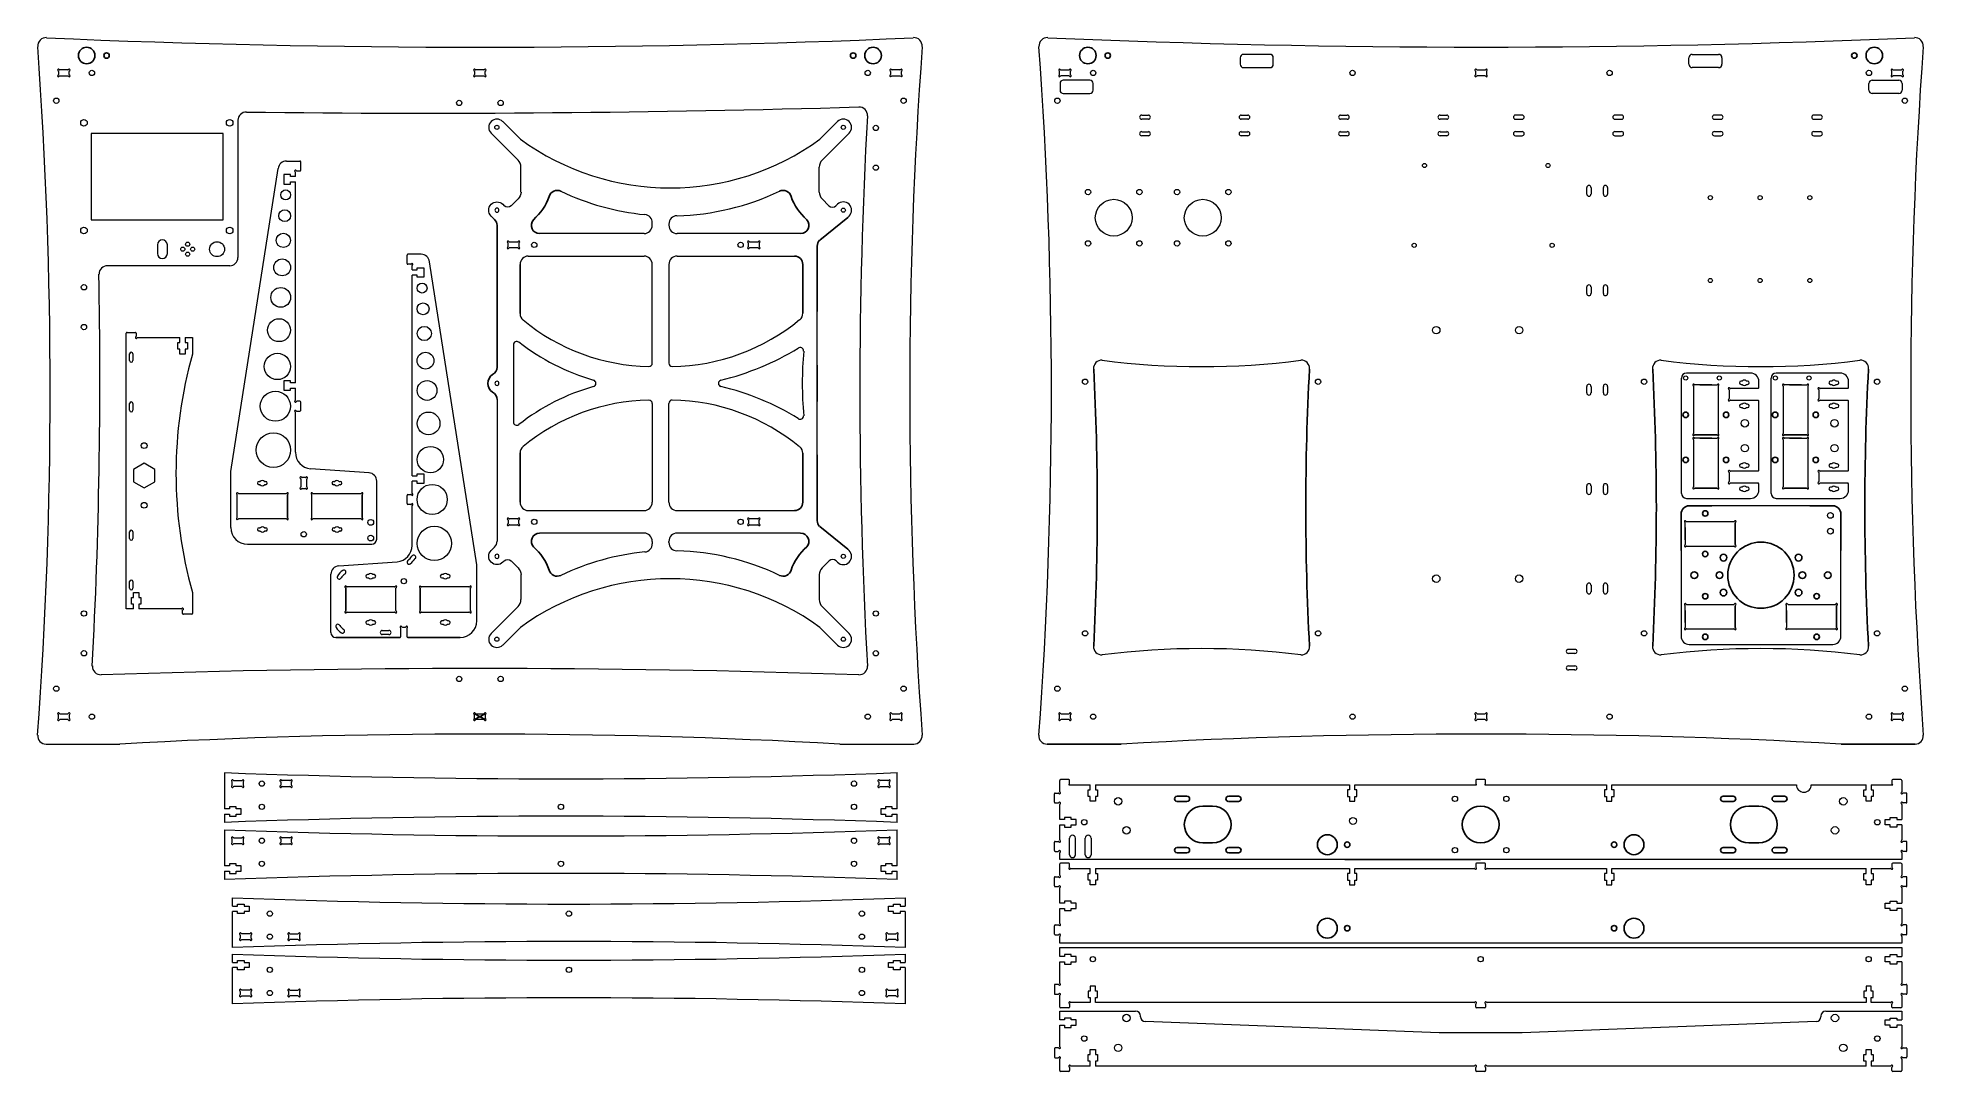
# Model space of a CAD drawing. Header units: millimetres. Extents: x 192 to 1330, y -609 to 15.
import ezdxf

# ---------------------------------------------------------------- set-up
doc = ezdxf.new("R2010")
doc.units = ezdxf.units.MM

# ---------------------------------------------------------------- blocks, each defined once
blk = doc.blocks.new('block 4')
at = {"color": 7, "lineweight": 15, "true_color": 0xffffff}
blk.add_open_spline([(260.8, 100.5), (260.8, 101.2), (260.2, 101.7), (259.5, 101.7), (258.9, 101.7), (258.3, 101.2), (258.3, 100.5), (258.3, 99.8), (258.9, 99.2), (259.5, 99.2), (260.2, 99.2), (260.8, 99.8), (260.8, 100.5), (260.8, 100.5), (260.8, 100.5), (260.8, 100.5)], degree=3, knots=[0, 0, 0, 0, 1, 1, 1, 2, 2, 2, 3, 3, 3, 4, 4, 4, 5, 5, 5, 5], dxfattribs=at)
blk = doc.blocks.new('block 5')
at = {"color": 7, "lineweight": 15, "true_color": 0xffffff}
blk.add_open_spline([(51.8, 100.5), (51.8, 101.2), (51.2, 101.7), (50.5, 101.7), (49.9, 101.7), (49.3, 101.2), (49.3, 100.5), (49.3, 99.8), (49.9, 99.2), (50.5, 99.2), (51.2, 99.2), (51.8, 99.8), (51.8, 100.5), (51.8, 100.5), (51.8, 100.5), (51.8, 100.5)], degree=3, knots=[0, 0, 0, 0, 1, 1, 1, 2, 2, 2, 3, 3, 3, 4, 4, 4, 5, 5, 5, 5], dxfattribs=at)
blk = doc.blocks.new('block 23')
at = {"color": 7, "lineweight": 15, "true_color": 0xffffff}
blk.add_open_spline([(310.8, 100.5), (310.8, 101.2), (310.2, 101.7), (309.5, 101.7), (308.9, 101.7), (308.3, 101.2), (308.3, 100.5), (308.3, 99.8), (308.9, 99.2), (309.5, 99.2), (310.2, 99.2), (310.8, 99.8), (310.8, 100.5), (310.8, 100.5), (310.8, 100.5), (310.8, 100.5)], degree=3, knots=[0, 0, 0, 0, 1, 1, 1, 2, 2, 2, 3, 3, 3, 4, 4, 4, 5, 5, 5, 5], dxfattribs=at)
blk = doc.blocks.new('block 26')
at = {"color": 7, "lineweight": 15, "true_color": 0xffffff}
blk.add_open_spline([(310.8, 309.5), (310.8, 310.2), (310.2, 310.7), (309.5, 310.7), (308.9, 310.7), (308.3, 310.2), (308.3, 309.5), (308.3, 308.8), (308.9, 308.2), (309.5, 308.2), (310.2, 308.2), (310.8, 308.8), (310.8, 309.5), (310.8, 309.5), (310.8, 309.5), (310.8, 309.5)], degree=3, knots=[0, 0, 0, 0, 1, 1, 1, 2, 2, 2, 3, 3, 3, 4, 4, 4, 5, 5, 5, 5], dxfattribs=at)
blk = doc.blocks.new('block 27')
at = {"color": 7, "lineweight": 15, "true_color": 0xffffff}
blk.add_open_spline([(1.8, 100.5), (1.8, 101.2), (1.2, 101.7), (0.5, 101.7), (-0.1, 101.7), (-0.7, 101.2), (-0.7, 100.5), (-0.7, 99.8), (-0.1, 99.2), (0.5, 99.2), (1.2, 99.2), (1.8, 99.8), (1.8, 100.5), (1.8, 100.5), (1.8, 100.5), (1.8, 100.5)], degree=3, knots=[0, 0, 0, 0, 1, 1, 1, 2, 2, 2, 3, 3, 3, 4, 4, 4, 5, 5, 5, 5], dxfattribs=at)
blk = doc.blocks.new('block 42')
at = {"color": 7, "lineweight": 15, "true_color": 0xffffff}
blk.add_open_spline([(1.8, 309.5), (1.8, 310.2), (1.2, 310.7), (0.5, 310.7), (-0.1, 310.7), (-0.7, 310.2), (-0.7, 309.5), (-0.7, 308.8), (-0.1, 308.2), (0.5, 308.2), (1.2, 308.2), (1.8, 308.8), (1.8, 309.5), (1.8, 309.5), (1.8, 309.5), (1.8, 309.5)], degree=3, knots=[0, 0, 0, 0, 1, 1, 1, 2, 2, 2, 3, 3, 3, 4, 4, 4, 5, 5, 5, 5], dxfattribs=at)
blk = doc.blocks.new('block 49')
at = {"color": 7, "lineweight": 15, "true_color": 0xffffff}
blk.add_lwpolyline([(263.1, 104), (262.2, 104.9)], dxfattribs=at)
blk = doc.blocks.new('block 50')
at = {"color": 7, "lineweight": 15, "true_color": 0xffffff}
blk.add_lwpolyline([(255.1, 97.8), (256, 96.9)], dxfattribs=at)
blk = doc.blocks.new('block 51')
at = {"color": 7, "lineweight": 15, "true_color": 0xffffff}
blk.add_lwpolyline([(54.1, 96.9), (54.9, 97.7)], dxfattribs=at)
blk = doc.blocks.new('block 52')
at = {"color": 7, "lineweight": 15, "true_color": 0xffffff}
blk.add_lwpolyline([(47.8, 104.8), (47, 104)], dxfattribs=at)
blk = doc.blocks.new('block 53')
at = {"color": 7, "lineweight": 15, "true_color": 0xffffff}
blk.add_lwpolyline([(39.6, 295), (24.5, 295)], dxfattribs=at)
blk = doc.blocks.new('block 71')
at = {"color": 7, "lineweight": 15, "true_color": 0xffffff}
blk.add_lwpolyline([(270.5, 295), (285.6, 295)], dxfattribs=at)
blk = doc.blocks.new('block 72')
at = {"color": 7, "lineweight": 15, "true_color": 0xffffff}
blk.add_lwpolyline([(306, 313), (289.8, 296.7)], dxfattribs=at)
blk = doc.blocks.new('block 76')
at = {"color": 7, "lineweight": 15, "true_color": 0xffffff}
blk.add_lwpolyline([(306, 97), (289.8, 113.2)], dxfattribs=at)
blk = doc.blocks.new('block 77')
at = {"color": 7, "lineweight": 15, "true_color": 0xffffff}
blk.add_lwpolyline([(270.5, 115), (285.6, 115)], dxfattribs=at)
blk = doc.blocks.new('block 80')
at = {"color": 7, "lineweight": 15, "true_color": 0xffffff}
blk.add_lwpolyline([(166, 116.2), (198.3, 116.2)], dxfattribs=at)
blk = doc.blocks.new('block 83')
at = {"color": 7, "lineweight": 15, "true_color": 0xffffff}
blk.add_lwpolyline([(111.8, 116.2), (144, 116.2)], dxfattribs=at)
blk = doc.blocks.new('block 86')
at = {"color": 7, "lineweight": 15, "true_color": 0xffffff}
blk.add_lwpolyline([(47.8, 109), (43.6, 113.2)], dxfattribs=at)
blk = doc.blocks.new('block 87')
at = {"color": 7, "lineweight": 15, "true_color": 0xffffff}
blk.add_lwpolyline([(39.6, 115), (24.5, 115)], dxfattribs=at)
blk = doc.blocks.new('block 88')
at = {"color": 7, "lineweight": 15, "true_color": 0xffffff}
blk.add_lwpolyline([(4, 97), (20.3, 113.2)], dxfattribs=at)
blk = doc.blocks.new('block 92')
at = {"color": 7, "lineweight": 15, "true_color": 0xffffff}
blk.add_lwpolyline([(4, 313), (20.3, 296.7)], dxfattribs=at)
blk = doc.blocks.new('block 134')
at = {"color": 7, "lineweight": 15, "true_color": 0xffffff}
blk.add_lwpolyline([(262.2, 109.1), (266.3, 113.2)], dxfattribs=at)
blk = doc.blocks.new('block 142')
at = {"color": 7, "lineweight": 15, "true_color": 0xffffff}
blk.add_open_spline([(262.2, 109.1), (261, 107.9), (261, 106), (262.2, 104.9)], degree=3, dxfattribs=at)
blk = doc.blocks.new('block 143')
at = {"color": 7, "lineweight": 15, "true_color": 0xffffff}
blk.add_open_spline([(256, 96.9), (258, 95), (261.1, 95), (263.1, 96.9), (265, 98.9), (265, 102), (263.1, 104)], degree=3, knots=[0, 0, 0, 0, 1, 1, 1, 2, 2, 2, 2], dxfattribs=at)
blk = doc.blocks.new('block 146')
at = {"color": 7, "lineweight": 15, "true_color": 0xffffff}
blk.add_open_spline([(47, 104), (45.1, 102), (45.1, 98.9), (47, 96.9), (49, 95), (52.1, 95), (54.1, 96.9)], degree=3, knots=[0, 0, 0, 0, 1, 1, 1, 2, 2, 2, 2], dxfattribs=at)
blk = doc.blocks.new('block 147')
at = {"color": 7, "lineweight": 15, "true_color": 0xffffff}
blk.add_open_spline([(47.8, 104.8), (49, 105.9), (49, 107.8), (47.8, 109)], degree=3, dxfattribs=at)
blk = doc.blocks.new('block 162')
at = {"color": 7, "lineweight": 15, "true_color": 0xffffff}
blk.add_open_spline([(285.6, 295), (287.2, 295), (288.7, 295.6), (289.8, 296.7)], degree=3, dxfattribs=at)
blk = doc.blocks.new('block 163')
at = {"color": 7, "lineweight": 15, "true_color": 0xffffff}
blk.add_open_spline([(313, 306), (315, 307.9), (315, 311), (313, 313), (311.1, 314.9), (308, 314.9), (306, 313)], degree=3, knots=[0, 0, 0, 0, 1, 1, 1, 2, 2, 2, 2], dxfattribs=at)
blk = doc.blocks.new('block 166')
at = {"color": 7, "lineweight": 15, "true_color": 0xffffff}
blk.add_open_spline([(306, 97), (308, 95), (311.1, 95), (313, 97), (315, 98.9), (315, 102), (313, 104)], degree=3, knots=[0, 0, 0, 0, 1, 1, 1, 2, 2, 2, 2], dxfattribs=at)
blk = doc.blocks.new('block 167')
at = {"color": 7, "lineweight": 15, "true_color": 0xffffff}
blk.add_open_spline([(289.8, 113.2), (288.7, 114.3), (287.2, 115), (285.6, 115)], degree=3, dxfattribs=at)
blk = doc.blocks.new('block 168')
at = {"color": 7, "lineweight": 15, "true_color": 0xffffff}
blk.add_open_spline([(270.5, 115), (268.9, 115), (267.4, 114.3), (266.3, 113.2)], degree=3, dxfattribs=at)
blk = doc.blocks.new('block 178')
at = {"color": 7, "lineweight": 15, "true_color": 0xffffff}
blk.add_open_spline([(43.6, 113.2), (42.5, 114.3), (41.1, 114.9), (39.6, 115)], degree=3, dxfattribs=at)
blk = doc.blocks.new('block 179')
at = {"color": 7, "lineweight": 15, "true_color": 0xffffff}
blk.add_open_spline([(24.5, 115), (22.9, 115), (21.4, 114.3), (20.3, 113.2)], degree=3, dxfattribs=at)
blk = doc.blocks.new('block 180')
at = {"color": 7, "lineweight": 15, "true_color": 0xffffff}
blk.add_open_spline([(-3, 104), (-4.9, 102), (-4.9, 98.9), (-3, 97), (-1, 95), (2.1, 95), (4, 97)], degree=3, knots=[0, 0, 0, 0, 1, 1, 1, 2, 2, 2, 2], dxfattribs=at)
blk = doc.blocks.new('block 183')
at = {"color": 7, "lineweight": 15, "true_color": 0xffffff}
blk.add_open_spline([(4, 313), (2.1, 314.9), (-1, 314.9), (-3, 313), (-4.9, 311), (-4.9, 307.9), (-3, 306)], degree=3, knots=[0, 0, 0, 0, 1, 1, 1, 2, 2, 2, 2], dxfattribs=at)
blk = doc.blocks.new('block 184')
at = {"color": 7, "lineweight": 15, "true_color": 0xffffff}
blk.add_open_spline([(20.3, 296.7), (21.4, 295.6), (22.9, 295), (24.5, 295)], degree=3, dxfattribs=at)
blk = doc.blocks.new('block 17')
at = {"color": 7, "lineweight": 15, "true_color": 0xffffff}
blk.add_open_spline([(156.3, 100.5), (156.3, 101.2), (155.7, 101.7), (155, 101.7), (154.4, 101.7), (153.8, 101.2), (153.8, 100.5), (153.8, 99.8), (154.4, 99.2), (155, 99.2), (155.7, 99.2), (156.3, 99.8), (156.3, 100.5), (156.3, 100.5), (156.3, 100.5), (156.3, 100.5)], degree=3, knots=[0, 0, 0, 0, 1, 1, 1, 2, 2, 2, 3, 3, 3, 4, 4, 4, 5, 5, 5, 5], dxfattribs=at)

msp = doc.modelspace()

# ---------------------------------------------------------------- linework, layer by layer
at = {"color": 7, "linetype": 'Continuous', "lineweight": 15}
for p, q in [((918, 2.6), (918, -1.4)), ((936, 4.6), (920, 4.6)), ((938, -1.4), (938, 2.6)), ((1188.7, -1.4), (1188.7, 2.6)), ((1190.7, 4.6), (1206.7, 4.6)), ((1208.7, 2.6), (1208.7, -1.4)), ((205, -5.7), (205, -7.5)), ((210.6, -4.8), (205.9, -4.8)), ((205.9, -8.4), (210.6, -8.4)), ((211.5, -7.5), (211.5, -5.7)), ((456, -5.7), (456, -7.5)), ((461.7, -4.8), (456.9, -4.8)), ((456.9, -8.4), (461.7, -8.4)), ((462.5, -7.5), (462.5, -5.7)), ((707.1, -5.7), (707.1, -7.5)), ((712.7, -4.8), (708, -4.8)), ((708, -8.4), (712.7, -8.4)), ((713.6, -7.5), (713.6, -5.7)), ((809, -7.5), (809, -5.7)), ((809.9, -4.8), (814.7, -4.8)), ((814.7, -8.4), (809.9, -8.4)), ((827.3, -11), (811.3, -11)), ((815.5, -5.7), (815.5, -7.5)), ((920, -3.4), (936, -3.4)), ((1060.1, -7.5), (1060.1, -5.7)), ((1061, -4.8), (1065.7, -4.8)), ((1065.7, -8.4), (1061, -8.4)), ((1066.6, -5.7), (1066.6, -7.5)), ((1206.7, -3.4), (1190.7, -3.4)), ((1299.4, -11), (1315.4, -11)), ((1311.2, -7.5), (1311.2, -5.7)), ((1312, -4.8), (1316.8, -4.8)), ((1316.8, -8.4), (1312, -8.4)), ((1317.7, -5.7), (1317.7, -7.5)), ((809.3, -13), (809.3, -17)), ((811.3, -19), (827.3, -19)), ((829.3, -17), (829.3, -13)), ((1297.4, -17), (1297.4, -13)), ((1315.4, -19), (1299.4, -19)), ((1317.4, -13), (1317.4, -17)), ((858.6, -32.1), (862.6, -32.1)), ((918.6, -32.1), (922.6, -32.1)), ((978.6, -32.1), (982.6, -32.1)), ((1038.6, -32.1), (1042.6, -32.1)), ((1088.1, -32.1), (1084.1, -32.1)), ((1148.1, -32.1), (1144.1, -32.1)), ((1208.1, -32.1), (1204.1, -32.1)), ((1268.1, -32.1), (1264.1, -32.1)), ((304.3, -43.2), (224.8, -43.2)), ((224.8, -43.2), (224.8, -95.2)), ((304.3, -95.2), (304.3, -43.2)), ((313.3, -35.2), (313.3, -118)), ((862.6, -34.6), (858.6, -34.6)), ((858.6, -42.1), (862.6, -42.1)), ((862.6, -44.6), (858.6, -44.6)), ((922.6, -34.6), (918.6, -34.6)), ((918.6, -42.1), (922.6, -42.1)), ((922.6, -44.6), (918.6, -44.6)), ((982.6, -34.6), (978.6, -34.6)), ((978.6, -42.1), (982.6, -42.1)), ((982.6, -44.6), (978.6, -44.6)), ((1042.6, -34.6), (1038.6, -34.6)), ((1038.6, -42.1), (1042.6, -42.1)), ((1042.6, -44.6), (1038.6, -44.6)), ((1084.1, -34.6), (1088.1, -34.6)), ((1088.1, -42.1), (1084.1, -42.1)), ((1084.1, -44.6), (1088.1, -44.6)), ((1144.1, -34.6), (1148.1, -34.6)), ((1148.1, -42.1), (1144.1, -42.1)), ((1144.1, -44.6), (1148.1, -44.6)), ((1204.1, -34.6), (1208.1, -34.6)), ((1208.1, -42.1), (1204.1, -42.1)), ((1204.1, -44.6), (1208.1, -44.6)), ((1264.1, -34.6), (1268.1, -34.6)), ((1268.1, -42.1), (1264.1, -42.1)), ((1264.1, -44.6), (1268.1, -44.6)), ((309, -247.3), (337.6, -64.3)), ((345, -67.9), (341, -67.9)), ((341, -67.9), (341, -73.7)), ((342.6, -59.8), (350.7, -59.8)), ((345, -69.2), (345, -67.9)), ((348, -69.2), (348, -66.7)), ((348.9, -65.8), (350.7, -65.8)), ((351.2, -65.3), (351.2, -60.3)), ((341, -73.7), (345, -73.7)), ((348, -69.2), (345, -69.2)), ((345, -72.4), (348, -72.4)), ((345, -73.7), (345, -72.4)), ((348, -193.7), (348, -72.4)), ((1127.2, -79.8), (1127.2, -75.8)), ((1129.7, -75.8), (1129.7, -79.8)), ((1137.2, -79.8), (1137.2, -75.8)), ((1139.7, -75.8), (1139.7, -79.8)), ((224.8, -95.2), (304.3, -95.2)), ((563.3, -98.6), (563.3, -97.1)), ((573.3, -97.8), (573.3, -98.6)), ((264.7, -110.4), (264.7, -115.7)), ((270.7, -115.7), (270.7, -110.4)), ((476.3, -111.3), (476.3, -109.4)), ((477.2, -108.6), (481.9, -108.6)), ((481.9, -112.2), (477.2, -112.2)), ((482.8, -109.4), (482.8, -111.3)), ((558.3, -103.6), (495.3, -103.6)), ((652.8, -103.6), (578.3, -103.6)), ((621.3, -111.3), (621.3, -109.4)), ((622.2, -108.6), (626.9, -108.6)), ((626.9, -112.2), (622.2, -112.2)), ((627.8, -109.4), (627.8, -111.3)), ((308.3, -123), (234.5, -123)), ((415.3, -121.6), (415.3, -116.6)), ((423.9, -116.1), (415.8, -116.1)), ((417.6, -122.1), (415.8, -122.1)), ((418.4, -125.5), (418.4, -122.9)), ((421.4, -125.5), (421.4, -124.2)), ((421.4, -124.2), (425.4, -124.2)), ((425.4, -124.2), (425.4, -129.9)), ((457.4, -303.6), (428.9, -120.6)), ((488.5, -117.2), (558.3, -117.2)), ((563.3, -181.8), (563.3, -122.2)), ((573.3, -122.2), (573.3, -181.8)), ((578.3, -117.2), (649.1, -117.2)), ((418.4, -125.5), (421.4, -125.5)), ((421.4, -128.7), (418.4, -128.7)), ((418.4, -249.9), (418.4, -128.7)), ((421.4, -129.9), (421.4, -128.7)), ((425.4, -129.9), (421.4, -129.9)), ((1127.2, -139.8), (1127.2, -135.8)), ((1129.7, -135.8), (1129.7, -139.8)), ((1137.2, -139.8), (1137.2, -135.8)), ((1139.7, -135.8), (1139.7, -139.8)), ((245.9, -330.2), (245.9, -163.7)), ((246.4, -163.2), (251.4, -163.2)), ((251.9, -163.7), (251.9, -165.5)), ((252.7, -166.4), (278.3, -166.4)), ((277, -169.4), (278.3, -169.4)), ((277, -173.4), (277, -169.4)), ((278.3, -169.4), (278.3, -166.4)), ((281.5, -166.4), (281.5, -169.4)), ((281.5, -166.4), (285.9, -166.4)), ((281.5, -169.4), (282.8, -169.4)), ((282.8, -169.4), (282.8, -173.4)), ((285.9, -166.4), (285.9, -176.4)), ((247.9, -180.2), (247.9, -176.2)), ((249.9, -176.2), (249.9, -180.2)), ((278.3, -173.4), (277, -173.4)), ((278.3, -176.4), (278.3, -173.4)), ((281.5, -176.4), (278.3, -176.4)), ((281.5, -173.4), (281.5, -176.4)), ((282.8, -173.4), (281.5, -173.4)), ((479.5, -170.7), (479.5, -217.3)), ((345, -192.4), (341, -192.4)), ((341, -192.4), (341, -198.1)), ((345, -193.7), (345, -192.4)), ((1184.2, -260.4), (1184.2, -190.8)), ((1226, -187.8), (1187.2, -187.8)), ((1220.9, -192.6), (1220.2, -192.6)), ((1224.2, -192.6), (1223.4, -192.6)), ((1231, -196.6), (1231, -192.8)), ((1238.3, -260.4), (1238.3, -190.8)), ((1280.1, -187.8), (1241.3, -187.8)), ((1275, -192.6), (1274.2, -192.6)), ((1278.2, -192.6), (1277.5, -192.6)), ((1285.1, -196.6), (1285.1, -192.8)), ((341, -198.1), (345, -198.1)), ((348, -193.7), (345, -193.7)), ((345, -198.1), (345, -196.9)), ((345, -196.9), (348, -196.9)), ((348, -204), (348, -196.9)), ((469.6, -203.8), (469.6, -289.3)), ((1127.2, -199.8), (1127.2, -195.8)), ((1129.7, -195.8), (1129.7, -199.8)), ((1137.2, -199.8), (1137.2, -195.8)), ((1139.7, -195.8), (1139.7, -199.8)), ((1191.6, -195.7), (1191.6, -224.2)), ((1202.6, -194.9), (1192.4, -194.9)), ((1195.3, -194.9), (1205.5, -194.9)), ((1206.4, -195.7), (1206.4, -224.2)), ((1213, -197.9), (1213, -203.2)), ((1230.5, -197.1), (1213.8, -197.1)), ((1213.8, -204.1), (1230.5, -204.1)), ((1220.2, -194.6), (1220.9, -194.6)), ((1223.4, -194.6), (1224.2, -194.6)), ((1230.5, -197.1), (1231, -196.6)), ((1231, -204.6), (1230.5, -204.1)), ((1231, -246.6), (1231, -204.6)), ((1245.7, -195.7), (1245.7, -224.2)), ((1256.7, -194.9), (1246.5, -194.9)), ((1249.4, -194.9), (1259.6, -194.9)), ((1260.5, -195.7), (1260.5, -224.2)), ((1267.1, -197.9), (1267.1, -203.2)), ((1284.6, -197.1), (1267.9, -197.1)), ((1267.9, -204.1), (1284.6, -204.1)), ((1274.2, -194.6), (1275, -194.6)), ((1277.5, -194.6), (1278.2, -194.6)), ((1284.6, -197.1), (1285.1, -196.6)), ((1285.1, -204.6), (1284.6, -204.1)), ((1285.1, -246.6), (1285.1, -204.6)), ((247.9, -210.2), (247.9, -206.2)), ((249.9, -206.2), (249.9, -210.2)), ((348, -235.6), (348, -211.7)), ((350.7, -204.8), (348.9, -204.8)), ((348.9, -210.8), (350.7, -210.8)), ((351.2, -210.3), (351.2, -205.3)), ((563.3, -206.1), (563.3, -265.8)), ((573.3, -265.8), (573.3, -206.1)), ((1220.9, -206.6), (1220.2, -206.6)), ((1220.2, -208.6), (1220.9, -208.6)), ((1224.2, -206.6), (1223.4, -206.6)), ((1223.4, -208.6), (1224.2, -208.6)), ((1275, -206.6), (1274.2, -206.6)), ((1274.2, -208.6), (1275, -208.6)), ((1278.2, -206.6), (1277.5, -206.6)), ((1277.5, -208.6), (1278.2, -208.6)), ((1192.4, -225.1), (1202.6, -225.1)), ((1202.6, -227.1), (1192.4, -227.1)), ((1205.5, -225.1), (1195.3, -225.1)), ((1195.3, -227.1), (1205.5, -227.1)), ((1246.5, -225.1), (1256.7, -225.1)), ((1256.7, -227.1), (1246.5, -227.1)), ((1259.6, -225.1), (1249.4, -225.1)), ((1249.4, -227.1), (1259.6, -227.1)), ((1191.6, -228), (1191.6, -256.4)), ((1206.4, -228), (1206.4, -256.4)), ((1245.7, -228), (1245.7, -256.4)), ((1260.5, -228), (1260.5, -256.4)), ((256.7, -242.1), (250.2, -245.9)), ((250.2, -245.9), (250.2, -253.4)), ((263.2, -245.9), (256.7, -242.1)), ((263.2, -253.4), (263.2, -245.9)), ((309, -281.1), (309, -247.3)), ((392.4, -248), (357.1, -245.5)), ((418.4, -249.9), (421.4, -249.9)), ((421.4, -249.9), (421.4, -248.6)), ((421.4, -248.6), (425.4, -248.6)), ((425.4, -248.6), (425.4, -254.4)), ((1213, -247.9), (1213, -253.2)), ((1230.5, -247.1), (1213.8, -247.1)), ((1220.9, -242.6), (1220.2, -242.6)), ((1220.2, -244.6), (1220.9, -244.6)), ((1224.2, -242.6), (1223.4, -242.6)), ((1223.4, -244.6), (1224.2, -244.6)), ((1230.5, -247.1), (1231, -246.6)), ((1267.1, -247.9), (1267.1, -253.2)), ((1284.6, -247.1), (1267.9, -247.1)), ((1275, -242.6), (1274.2, -242.6)), ((1274.2, -244.6), (1275, -244.6)), ((1278.2, -242.6), (1277.5, -242.6)), ((1277.5, -244.6), (1278.2, -244.6)), ((1284.6, -247.1), (1285.1, -246.6)), ((250.2, -253.4), (256.7, -257.1)), ((256.7, -257.1), (263.2, -253.4)), ((312.9, -275), (312.9, -261.4)), ((313.8, -260.5), (342.4, -260.5)), ((326, -253.2), (326.8, -253.2)), ((326.8, -255.2), (326, -255.2)), ((329.3, -253.2), (330, -253.2)), ((330, -255.2), (329.3, -255.2)), ((351.2, -251.8), (351.2, -256.5)), ((354, -250.9), (352.1, -250.9)), ((352.1, -257.4), (354, -257.4)), ((354.8, -256.5), (354.8, -251.8)), ((357.9, -275), (357.9, -261.4)), ((358.8, -260.5), (387.4, -260.5)), ((371, -253.2), (371.8, -253.2)), ((371.8, -255.2), (371, -255.2)), ((374.3, -253.2), (375, -253.2)), ((375, -255.2), (374.3, -255.2)), ((397, -288.1), (397, -253)), ((415.3, -266.6), (415.3, -261.6)), ((415.8, -261.1), (417.6, -261.1)), ((418.4, -260.2), (418.4, -253.1)), ((421.4, -253.1), (418.4, -253.1)), ((421.4, -254.4), (421.4, -253.1)), ((425.4, -254.4), (421.4, -254.4)), ((1127.2, -259.8), (1127.2, -255.8)), ((1129.7, -255.8), (1129.7, -259.8)), ((1137.2, -259.8), (1137.2, -255.8)), ((1139.7, -255.8), (1139.7, -259.8)), ((1192.4, -257.3), (1202.6, -257.3)), ((1205.5, -257.3), (1195.3, -257.3)), ((1213.8, -254.1), (1230.5, -254.1)), ((1220.9, -256.6), (1220.2, -256.6)), ((1220.2, -258.6), (1220.9, -258.6)), ((1224.2, -256.6), (1223.4, -256.6)), ((1223.4, -258.6), (1224.2, -258.6)), ((1231, -254.6), (1230.5, -254.1)), ((1231, -258.4), (1231, -254.6)), ((1246.5, -257.3), (1256.7, -257.3)), ((1259.6, -257.3), (1249.4, -257.3)), ((1267.9, -254.1), (1284.6, -254.1)), ((1275, -256.6), (1274.2, -256.6)), ((1274.2, -258.6), (1275, -258.6)), ((1278.2, -256.6), (1277.5, -256.6)), ((1277.5, -258.6), (1278.2, -258.6)), ((1285.1, -254.6), (1284.6, -254.1)), ((1285.1, -258.4), (1285.1, -254.6)), ((417.6, -267.1), (415.8, -267.1)), ((418.4, -291.8), (418.4, -267.9)), ((488.5, -270.8), (558.3, -270.8)), ((578.3, -270.8), (649.1, -270.8)), ((1187.2, -263.4), (1226, -263.4)), ((1261.8, -267.9), (1202.6, -267.9)), ((1241.3, -263.4), (1280.1, -263.4)), ((247.9, -287.7), (247.9, -283.7)), ((249.9, -283.7), (249.9, -287.7)), ((342.4, -275.8), (313.8, -275.8)), ((326.1, -281.2), (326.8, -281.2)), ((326.8, -283.2), (326.1, -283.2)), ((329.3, -281.2), (330.1, -281.2)), ((330.1, -283.2), (329.3, -283.2)), ((387.4, -275.8), (358.8, -275.8)), ((371.1, -281.2), (371.8, -281.2)), ((371.8, -283.2), (371.1, -283.2)), ((374.3, -281.2), (375.1, -281.2)), ((375.1, -283.2), (374.3, -283.2)), ((476.3, -276.6), (476.3, -278.5)), ((481.9, -275.8), (477.2, -275.8)), ((477.2, -279.4), (481.9, -279.4)), ((482.8, -278.5), (482.8, -276.6)), ((558.3, -284.4), (495.3, -284.4)), ((652.8, -284.4), (578.3, -284.4)), ((621.3, -276.6), (621.3, -278.5)), ((626.9, -275.8), (622.2, -275.8)), ((622.2, -279.4), (626.9, -279.4)), ((627.8, -278.5), (627.8, -276.6)), ((1186.5, -288.4), (1186.5, -278.2)), ((1186.5, -281.1), (1186.5, -291.3)), ((1187.3, -277.4), (1215.8, -277.4)), ((1216.7, -278.2), (1216.7, -288.4)), ((1216.7, -291.3), (1216.7, -281.1)), ((319, -291.1), (394, -291.1)), ((563.3, -289.4), (563.3, -290.8)), ((573.3, -290.1), (573.3, -289.4)), ((1184, -294.8), (1184, -346.6)), ((1187.3, -292.2), (1215.8, -292.2)), ((1280.5, -346.6), (1280.5, -294.8)), ((374.1, -304.2), (409.3, -301.7)), ((457.4, -337.4), (457.4, -303.6)), ((247.9, -317.7), (247.9, -313.7)), ((249.9, -313.7), (249.9, -317.7)), ((369.4, -344.4), (369.4, -309.2)), ((407.7, -316.8), (379.1, -316.8)), ((392.2, -309.4), (391.4, -309.4)), ((391.4, -311.4), (392.2, -311.4)), ((395.4, -309.4), (394.7, -309.4)), ((394.7, -311.4), (395.4, -311.4)), ((408.6, -331.2), (408.6, -317.6)), ((452.7, -316.8), (424.1, -316.8)), ((437.2, -309.4), (436.4, -309.4)), ((436.4, -311.4), (437.2, -311.4)), ((440.4, -309.4), (439.7, -309.4)), ((439.7, -311.4), (440.4, -311.4)), ((453.6, -331.2), (453.6, -317.6)), ((1127.2, -319.8), (1127.2, -315.8)), ((1129.7, -315.8), (1129.7, -319.8)), ((1137.2, -319.8), (1137.2, -315.8)), ((1139.7, -315.8), (1139.7, -319.8)), ((249, -323.2), (250.3, -323.2)), ((249, -327.2), (249, -323.2)), ((250.3, -327.2), (249, -327.2)), ((250.3, -320.2), (253.5, -320.2)), ((250.3, -323.2), (250.3, -320.2)), ((250.3, -330.2), (250.3, -327.2)), ((253.5, -320.2), (253.5, -323.2)), ((253.5, -323.2), (254.8, -323.2)), ((253.5, -327.2), (253.5, -330.2)), ((254.8, -327.2), (253.5, -327.2)), ((254.8, -323.2), (254.8, -327.2)), ((285.9, -320.2), (285.9, -332.9)), ((1186.5, -338.4), (1186.5, -328.2)), ((1187.3, -327.4), (1215.8, -327.4)), ((1216.7, -328.2), (1216.7, -338.4)), ((1247.7, -338.4), (1247.7, -328.2)), ((1248.6, -327.4), (1277.1, -327.4)), ((1277.9, -328.2), (1277.9, -338.4)), ((250.3, -330.2), (245.9, -330.2)), ((279, -330.2), (253.5, -330.2)), ((279.9, -332.9), (279.9, -331)), ((285.4, -333.4), (280.4, -333.4)), ((379.1, -332.1), (407.7, -332.1)), ((392.2, -337.4), (391.4, -337.4)), ((391.4, -339.4), (392.2, -339.4)), ((395.4, -337.4), (394.7, -337.4)), ((394.7, -339.4), (395.4, -339.4)), ((412.5, -341.1), (414.4, -341.1)), ((424.1, -332.1), (452.7, -332.1)), ((437.2, -337.4), (436.4, -337.4)), ((436.4, -339.4), (437.2, -339.4)), ((440.4, -337.4), (439.7, -337.4)), ((439.7, -339.4), (440.4, -339.4)), ((1186.5, -331.1), (1186.5, -341.3)), ((1216.7, -341.3), (1216.7, -331.1)), ((1247.7, -331.1), (1247.7, -341.3)), ((1277.9, -341.3), (1277.9, -331.1)), ((400.4, -343.1), (404.4, -343.1)), ((404.4, -345.6), (400.4, -345.6)), ((411.6, -346.9), (411.6, -342)), ((415.2, -342), (415.2, -346.9)), ((1187.3, -342.2), (1215.8, -342.2)), ((1189, -351.6), (1275.5, -351.6)), ((1248.6, -342.2), (1277.1, -342.2)), ((1116, -354.5), (1120, -354.5)), ((1120, -357), (1116, -357)), ((1116, -364.5), (1120, -364.5)), ((1120, -367), (1116, -367)), ((205, -396.1), (205, -394.2)), ((205.9, -393.4), (210.6, -393.4)), ((210.6, -397), (205.9, -397)), ((211.5, -394.2), (211.5, -396.1)), ((456, -396.1), (456, -394.2)), ((456.9, -393.4), (461.7, -393.4)), ((461.7, -397), (456.9, -397)), ((462.5, -394.2), (462.5, -396.1)), ((707.1, -396.1), (707.1, -394.2)), ((708, -393.4), (712.7, -393.4)), ((712.7, -397), (708, -397)), ((713.6, -394.2), (713.6, -396.1)), ((809, -396.1), (809, -394.2)), ((809.9, -393.4), (814.7, -393.4)), ((814.7, -397), (809.9, -397)), ((815.5, -394.2), (815.5, -396.1)), ((1060.1, -396.1), (1060.1, -394.2)), ((1061, -393.4), (1065.7, -393.4)), ((1065.7, -397), (1061, -397)), ((1066.6, -394.2), (1066.6, -396.1)), ((1311.2, -396.1), (1311.2, -394.2)), ((1312, -393.4), (1316.8, -393.4)), ((1316.8, -397), (1312, -397)), ((1317.7, -394.2), (1317.7, -396.1)), ((197.5, -411.8), (242.1, -411.8)), ((676.5, -411.8), (721.1, -411.8)), ((305.2, -429), (305.2, -450.8)), ((711.1, -450.8), (711.1, -429)), ((309.9, -436.5), (309.9, -434.7)), ((310.8, -433.8), (315.6, -433.8)), ((315.6, -437.4), (310.8, -437.4)), ((316.4, -434.7), (316.4, -436.5)), ((339.1, -434.7), (339.1, -436.5)), ((344.7, -433.8), (339.9, -433.8)), ((339.9, -437.4), (344.7, -437.4)), ((345.6, -436.5), (345.6, -434.7)), ((699.9, -434.7), (699.9, -436.5)), ((705.5, -433.8), (700.8, -433.8)), ((700.8, -437.4), (705.5, -437.4)), ((706.4, -436.5), (706.4, -434.7)), ((805.9, -446.8), (805.9, -441.8)), ((806.4, -441.3), (808.2, -441.3)), ((809.1, -440.5), (809.1, -433.7)), ((814.6, -433.2), (809.6, -433.2)), ((814.6, -436.3), (827.5, -436.3)), ((815.1, -435.5), (815.1, -433.7)), ((826.2, -439.3), (827.5, -439.3)), ((826.2, -443.3), (826.2, -439.3)), ((827.5, -443.3), (826.2, -443.3)), ((827.5, -439.3), (827.5, -436.3)), ((827.5, -446.3), (827.5, -443.3)), ((830.7, -436.3), (830.7, -439.3)), ((830.7, -436.3), (983.9, -436.3)), ((830.7, -439.3), (831.9, -439.3)), ((830.7, -443.3), (830.7, -446.3)), ((831.9, -443.3), (830.7, -443.3)), ((831.9, -439.3), (831.9, -443.3)), ((983.9, -439.3), (982.7, -439.3)), ((982.7, -439.3), (982.7, -443.3)), ((982.7, -443.3), (983.9, -443.3)), ((983.9, -436.3), (983.9, -439.3)), ((983.9, -443.3), (983.9, -446.3)), ((987.1, -439.3), (987.1, -436.3)), ((987.1, -436.3), (1060.6, -436.3)), ((988.4, -439.3), (987.1, -439.3)), ((987.1, -446.3), (987.1, -443.3)), ((987.1, -443.3), (988.4, -443.3)), ((988.4, -443.3), (988.4, -439.3)), ((1060.1, -433.7), (1060.1, -435.5)), ((1065.6, -433.2), (1060.6, -433.2)), ((1065.6, -436.3), (1139.1, -436.3)), ((1066.1, -435.5), (1066.1, -433.7)), ((1139.1, -439.3), (1137.8, -439.3)), ((1137.8, -439.3), (1137.8, -443.3)), ((1137.8, -443.3), (1139.1, -443.3)), ((1139.1, -436.3), (1139.1, -439.3)), ((1139.1, -443.3), (1139.1, -446.3)), ((1142.3, -439.3), (1142.3, -436.3)), ((1142.3, -436.3), (1253.6, -436.3)), ((1143.6, -439.3), (1142.3, -439.3)), ((1142.3, -446.3), (1142.3, -443.3)), ((1142.3, -443.3), (1143.6, -443.3)), ((1143.6, -443.3), (1143.6, -439.3)), ((1262.6, -436.3), (1295.6, -436.3)), ((1294.3, -439.3), (1295.6, -439.3)), ((1294.3, -443.3), (1294.3, -439.3)), ((1295.6, -443.3), (1294.3, -443.3)), ((1295.6, -439.3), (1295.6, -436.3)), ((1295.6, -446.3), (1295.6, -443.3)), ((1298.8, -436.3), (1298.8, -439.3)), ((1298.8, -436.3), (1311.7, -436.3)), ((1298.8, -439.3), (1300, -439.3)), ((1298.8, -443.3), (1298.8, -446.3)), ((1300, -443.3), (1298.8, -443.3)), ((1300, -439.3), (1300, -443.3)), ((1311.2, -433.7), (1311.2, -435.5)), ((1316.7, -433.2), (1311.7, -433.2)), ((1317.2, -433.7), (1317.2, -440.5)), ((1319.8, -441.3), (1318, -441.3)), ((1320.3, -446.8), (1320.3, -441.8)), ((308.2, -450.8), (305.2, -450.8)), ((305.2, -454), (305.2, -459)), ((305.2, -454), (308.2, -454)), ((312.2, -449.6), (308.2, -449.6)), ((308.2, -449.6), (308.2, -450.8)), ((308.2, -454), (308.2, -455.3)), ((312.2, -450.8), (312.2, -449.6)), ((315.2, -450.8), (312.2, -450.8)), ((312.2, -454), (315.2, -454)), ((312.2, -455.3), (312.2, -454)), ((315.2, -454), (315.2, -450.8)), ((704.1, -450.8), (701.1, -450.8)), ((701.1, -450.8), (701.1, -454)), ((701.1, -454), (704.1, -454)), ((708.1, -449.6), (704.1, -449.6)), ((704.1, -449.6), (704.1, -450.8)), ((704.1, -454), (704.1, -455.3)), ((708.1, -450.8), (708.1, -449.6)), ((711.1, -450.8), (708.1, -450.8)), ((708.1, -455.3), (708.1, -454)), ((708.1, -454), (711.1, -454)), ((711.1, -459), (711.1, -454)), ((806.4, -447.3), (808.2, -447.3)), ((809.1, -457.3), (809.1, -448.2)), ((830.7, -446.3), (827.5, -446.3)), ((983.9, -446.3), (987.1, -446.3)), ((1139.1, -446.3), (1142.3, -446.3)), ((1298.8, -446.3), (1295.6, -446.3)), ((1317.2, -448.2), (1317.2, -457.3)), ((1319.8, -447.3), (1318, -447.3)), ((305.2, -463.5), (305.2, -485.3)), ((308.2, -455.3), (312.2, -455.3)), ((704.1, -455.3), (708.1, -455.3)), ((711.1, -485.3), (711.1, -463.5)), ((812.1, -457.3), (809.1, -457.3)), ((809.1, -469.6), (809.1, -460.5)), ((809.1, -460.5), (812.1, -460.5)), ((816.1, -456), (812.1, -456)), ((812.1, -456), (812.1, -457.3)), ((812.1, -460.5), (812.1, -461.8)), ((812.1, -461.8), (816.1, -461.8)), ((816.1, -457.3), (816.1, -456)), ((819.1, -457.3), (816.1, -457.3)), ((816.1, -461.8), (816.1, -460.5)), ((816.1, -460.5), (819.1, -460.5)), ((819.1, -460.5), (819.1, -457.3)), ((1307.2, -457.3), (1310.2, -457.3)), ((1307.2, -460.5), (1307.2, -457.3)), ((1310.2, -460.5), (1307.2, -460.5)), ((1310.2, -456), (1314.2, -456)), ((1310.2, -457.3), (1310.2, -456)), ((1310.2, -461.8), (1310.2, -460.5)), ((1314.2, -461.8), (1310.2, -461.8)), ((1314.2, -456), (1314.2, -457.3)), ((1314.2, -457.3), (1317.2, -457.3)), ((1314.2, -460.5), (1314.2, -461.8)), ((1317.2, -460.5), (1314.2, -460.5)), ((1317.2, -460.5), (1317.2, -469.6)), ((309.9, -471), (309.9, -469.1)), ((310.8, -468.3), (315.6, -468.3)), ((315.6, -471.9), (310.8, -471.9)), ((316.4, -469.1), (316.4, -471)), ((339.1, -469.1), (339.1, -471)), ((344.7, -468.3), (339.9, -468.3)), ((339.9, -471.9), (344.7, -471.9)), ((345.6, -471), (345.6, -469.1)), ((699.9, -469.1), (699.9, -471)), ((705.5, -468.3), (700.8, -468.3)), ((700.8, -471.9), (705.5, -471.9)), ((706.4, -471), (706.4, -469.1)), ((805.9, -476), (805.9, -471)), ((806.4, -470.5), (808.2, -470.5)), ((806.4, -476.5), (808.2, -476.5)), ((809.1, -481.5), (809.1, -477.3)), ((815, -478.5), (815, -468.5)), ((818.5, -468.5), (818.5, -478.5)), ((824.5, -478.5), (824.5, -468.5)), ((828, -468.5), (828, -478.5)), ((1317.2, -477.3), (1317.2, -481.5)), ((1319.8, -470.5), (1318, -470.5)), ((1319.8, -476.5), (1318, -476.5)), ((1320.3, -476), (1320.3, -471)), ((308.2, -485.3), (305.2, -485.3)), ((305.2, -488.5), (305.2, -493.5)), ((305.2, -488.5), (308.2, -488.5)), ((312.2, -484), (308.2, -484)), ((308.2, -484), (308.2, -485.3)), ((308.2, -488.5), (308.2, -489.8)), ((312.2, -485.3), (312.2, -484)), ((315.2, -485.3), (312.2, -485.3)), ((312.2, -489.8), (312.2, -488.5)), ((312.2, -488.5), (315.2, -488.5)), ((315.2, -488.5), (315.2, -485.3)), ((701.1, -485.3), (701.1, -488.5)), ((704.1, -485.3), (701.1, -485.3)), ((701.1, -488.5), (704.1, -488.5)), ((708.1, -484), (704.1, -484)), ((704.1, -484), (704.1, -485.3)), ((704.1, -488.5), (704.1, -489.8)), ((708.1, -485.3), (708.1, -484)), ((711.1, -485.3), (708.1, -485.3)), ((708.1, -489.8), (708.1, -488.5)), ((708.1, -488.5), (711.1, -488.5)), ((711.1, -493.5), (711.1, -488.5)), ((1317.2, -481.5), (809.1, -481.5)), ((809.1, -490.9), (809.1, -484.1)), ((814.6, -483.6), (809.6, -483.6)), ((815.1, -485.9), (815.1, -484.1)), ((815.9, -486.8), (827.5, -486.8)), ((827.5, -489.8), (827.5, -486.8)), ((830.7, -486.8), (830.7, -489.8)), ((830.7, -486.8), (983.9, -486.8)), ((983.9, -486.8), (983.9, -489.8)), ((987.1, -489.8), (987.1, -486.8)), ((987.1, -486.8), (1059.2, -486.8)), ((1060.1, -484.1), (1060.1, -485.9)), ((1065.6, -483.6), (1060.6, -483.6)), ((1066.1, -485.9), (1066.1, -484.1)), ((1067, -486.8), (1139.1, -486.8)), ((1139.1, -486.8), (1139.1, -489.8)), ((1142.3, -489.8), (1142.3, -486.8)), ((1142.3, -486.8), (1295.6, -486.8)), ((1295.6, -489.8), (1295.6, -486.8)), ((1298.8, -486.8), (1298.8, -489.8)), ((1298.8, -486.8), (1310.3, -486.8)), ((1311.2, -484.1), (1311.2, -485.9)), ((1316.7, -483.6), (1311.7, -483.6)), ((1317.2, -484.1), (1317.2, -490.9)), ((308.2, -489.8), (312.2, -489.8)), ((704.1, -489.8), (708.1, -489.8)), ((805.9, -497.3), (805.9, -492.3)), ((806.4, -491.8), (808.2, -491.8)), ((806.4, -497.8), (808.2, -497.8)), ((809.1, -507.7), (809.1, -498.6)), ((826.2, -489.8), (827.5, -489.8)), ((826.2, -493.8), (826.2, -489.8)), ((827.5, -493.8), (826.2, -493.8)), ((827.5, -496.8), (827.5, -493.8)), ((830.7, -496.8), (827.5, -496.8)), ((830.7, -489.8), (831.9, -489.8)), ((830.7, -493.8), (830.7, -496.8)), ((831.9, -493.8), (830.7, -493.8)), ((831.9, -489.8), (831.9, -493.8)), ((982.7, -489.8), (982.7, -493.8)), ((983.9, -489.8), (982.7, -489.8)), ((982.7, -493.8), (983.9, -493.8)), ((983.9, -493.8), (983.9, -496.8)), ((983.9, -496.8), (987.1, -496.8)), ((988.4, -489.8), (987.1, -489.8)), ((987.1, -496.8), (987.1, -493.8)), ((987.1, -493.8), (988.4, -493.8)), ((988.4, -493.8), (988.4, -489.8)), ((1139.1, -489.8), (1137.8, -489.8)), ((1137.8, -489.8), (1137.8, -493.8)), ((1137.8, -493.8), (1139.1, -493.8)), ((1139.1, -493.8), (1139.1, -496.8)), ((1139.1, -496.8), (1142.3, -496.8)), ((1143.6, -489.8), (1142.3, -489.8)), ((1142.3, -496.8), (1142.3, -493.8)), ((1142.3, -493.8), (1143.6, -493.8)), ((1143.6, -493.8), (1143.6, -489.8)), ((1294.3, -489.8), (1295.6, -489.8)), ((1294.3, -493.8), (1294.3, -489.8)), ((1295.6, -493.8), (1294.3, -493.8)), ((1295.6, -496.8), (1295.6, -493.8)), ((1298.8, -496.8), (1295.6, -496.8)), ((1298.8, -489.8), (1300, -489.8)), ((1298.8, -493.8), (1298.8, -496.8)), ((1300, -493.8), (1298.8, -493.8)), ((1300, -489.8), (1300, -493.8)), ((1317.2, -498.6), (1317.2, -507.7)), ((1319.8, -491.8), (1318, -491.8)), ((1319.8, -497.8), (1318, -497.8)), ((1320.3, -497.3), (1320.3, -492.3)), ((310, -509.6), (310, -504.6)), ((310, -509.6), (313, -509.6)), ((313, -508.3), (317, -508.3)), ((313, -509.6), (313, -508.3)), ((317, -508.3), (317, -509.6)), ((317, -509.6), (320, -509.6)), ((320, -509.6), (320, -512.8)), ((705.9, -512.8), (705.9, -509.6)), ((705.9, -509.6), (708.9, -509.6)), ((708.9, -508.3), (712.9, -508.3)), ((708.9, -509.6), (708.9, -508.3)), ((712.9, -508.3), (712.9, -509.6)), ((712.9, -509.6), (715.9, -509.6)), ((715.9, -504.6), (715.9, -509.6)), ((812.1, -507.7), (809.1, -507.7)), ((809.1, -520), (809.1, -510.9)), ((809.1, -510.9), (812.1, -510.9)), ((816.1, -506.5), (812.1, -506.5)), ((812.1, -506.5), (812.1, -507.7)), ((812.1, -510.9), (812.1, -512.2)), ((816.1, -507.7), (816.1, -506.5)), ((819.1, -507.7), (816.1, -507.7)), ((816.1, -512.2), (816.1, -510.9)), ((816.1, -510.9), (819.1, -510.9)), ((819.1, -510.9), (819.1, -507.7)), ((1307.2, -507.7), (1310.2, -507.7)), ((1307.2, -510.9), (1307.2, -507.7)), ((1310.2, -510.9), (1307.2, -510.9)), ((1310.2, -506.5), (1314.2, -506.5)), ((1310.2, -507.7), (1310.2, -506.5)), ((1310.2, -512.2), (1310.2, -510.9)), ((1314.2, -506.5), (1314.2, -507.7)), ((1314.2, -507.7), (1317.2, -507.7)), ((1314.2, -510.9), (1314.2, -512.2)), ((1317.2, -510.9), (1314.2, -510.9)), ((1317.2, -510.9), (1317.2, -520)), ((310, -534.6), (310, -512.8)), ((313, -512.8), (310, -512.8)), ((313, -514.1), (313, -512.8)), ((317, -514.1), (313, -514.1)), ((317, -512.8), (317, -514.1)), ((320, -512.8), (317, -512.8)), ((708.9, -512.8), (705.9, -512.8)), ((708.9, -514.1), (708.9, -512.8)), ((712.9, -514.1), (708.9, -514.1)), ((715.9, -512.8), (712.9, -512.8)), ((712.9, -512.8), (712.9, -514.1)), ((715.9, -512.8), (715.9, -534.6)), ((805.9, -526.4), (805.9, -521.4)), ((806.4, -520.9), (808.2, -520.9)), ((812.1, -512.2), (816.1, -512.2)), ((1314.2, -512.2), (1310.2, -512.2)), ((1319.8, -520.9), (1318, -520.9)), ((1320.3, -526.4), (1320.3, -521.4)), ((314.7, -527.1), (314.7, -529)), ((320.4, -526.2), (315.6, -526.2)), ((315.6, -529.8), (320.4, -529.8)), ((321.2, -529), (321.2, -527.1)), ((343.9, -529), (343.9, -527.1)), ((344.7, -526.2), (349.5, -526.2)), ((349.5, -529.8), (344.7, -529.8)), ((350.4, -527.1), (350.4, -529)), ((704.7, -529), (704.7, -527.1)), ((705.6, -526.2), (710.3, -526.2)), ((710.3, -529.8), (705.6, -529.8)), ((711.2, -527.1), (711.2, -529)), ((806.4, -526.9), (808.2, -526.9)), ((809.1, -531.9), (809.1, -527.8)), ((1317.2, -531.9), (809.1, -531.9)), ((809.1, -540), (809.1, -534.6)), ((809.1, -534.6), (1317.2, -534.6)), ((1317.2, -527.8), (1317.2, -531.9)), ((1317.2, -534.6), (1317.2, -540)), ((1319.8, -526.9), (1318, -526.9)), ((310, -543.5), (310, -538.6)), ((310, -543.5), (313, -543.5)), ((313, -542.3), (317, -542.3)), ((313, -543.5), (313, -542.3)), ((317, -542.3), (317, -543.5)), ((317, -543.5), (320, -543.5)), ((320, -543.5), (320, -546.7)), ((705.9, -543.5), (708.9, -543.5)), ((705.9, -546.7), (705.9, -543.5)), ((708.9, -542.3), (712.9, -542.3)), ((708.9, -543.5), (708.9, -542.3)), ((712.9, -542.3), (712.9, -543.5)), ((712.9, -543.5), (715.9, -543.5)), ((715.9, -538.6), (715.9, -543.5)), ((812.1, -540), (809.1, -540)), ((809.1, -556.3), (809.1, -543.2)), ((809.1, -543.2), (812.1, -543.2)), ((816.1, -538.8), (812.1, -538.8)), ((812.1, -538.8), (812.1, -540)), ((812.1, -543.2), (812.1, -544.5)), ((812.1, -544.5), (816.1, -544.5)), ((816.1, -540), (816.1, -538.8)), ((819.1, -540), (816.1, -540)), ((816.1, -544.5), (816.1, -543.2)), ((816.1, -543.2), (819.1, -543.2)), ((819.1, -543.2), (819.1, -540)), ((1307.2, -543.2), (1307.2, -540)), ((1307.2, -540), (1310.2, -540)), ((1310.2, -543.2), (1307.2, -543.2)), ((1310.2, -540), (1310.2, -538.8)), ((1310.2, -538.8), (1314.2, -538.8)), ((1310.2, -544.5), (1310.2, -543.2)), ((1314.2, -544.5), (1310.2, -544.5)), ((1314.2, -538.8), (1314.2, -540)), ((1314.2, -540), (1317.2, -540)), ((1317.2, -543.2), (1314.2, -543.2)), ((1314.2, -543.2), (1314.2, -544.5)), ((1317.2, -543.2), (1317.2, -556)), ((310, -568.6), (310, -546.7)), ((313, -546.7), (310, -546.7)), ((313, -548), (313, -546.7)), ((317, -548), (313, -548)), ((317, -546.7), (317, -548)), ((320, -546.7), (317, -546.7)), ((708.9, -546.7), (705.9, -546.7)), ((708.9, -548), (708.9, -546.7)), ((712.9, -548), (708.9, -548)), ((712.9, -546.7), (712.9, -548)), ((715.9, -546.7), (712.9, -546.7)), ((715.9, -546.7), (715.9, -568.6)), ((805.9, -557.3), (805.9, -562.3)), ((808.2, -556.8), (806.4, -556.8)), ((1318, -556.8), (1319.8, -556.8)), ((1320.3, -557.3), (1320.3, -562.3)), ((314.7, -561), (314.7, -562.9)), ((320.4, -560.2), (315.6, -560.2)), ((315.6, -563.8), (320.4, -563.8)), ((321.2, -562.9), (321.2, -561)), ((343.9, -562.9), (343.9, -561)), ((344.7, -560.2), (349.5, -560.2)), ((349.5, -563.8), (344.7, -563.8)), ((350.4, -561), (350.4, -562.9)), ((704.7, -562.9), (704.7, -561)), ((705.6, -560.2), (710.3, -560.2)), ((710.3, -563.8), (705.6, -563.8)), ((711.2, -561), (711.2, -562.9)), ((806.4, -562.8), (808.2, -562.8)), ((809.1, -570.5), (809.1, -563.3)), ((815.1, -568.7), (815.1, -570.5)), ((827.5, -567.8), (815.9, -567.8)), ((827.5, -560.8), (826.2, -560.8)), ((826.2, -560.8), (826.2, -564.8)), ((826.2, -564.8), (827.5, -564.8)), ((830.7, -557.8), (827.5, -557.8)), ((827.5, -557.8), (827.5, -560.8)), ((827.5, -564.8), (827.5, -567.8)), ((830.7, -560.8), (830.7, -557.8)), ((831.9, -560.8), (830.7, -560.8)), ((830.7, -567.8), (830.7, -564.8)), ((830.7, -564.8), (831.9, -564.8)), ((1059.2, -567.8), (830.7, -567.8)), ((831.9, -564.8), (831.9, -560.8)), ((1060.1, -570.5), (1060.1, -568.7)), ((1066.1, -568.7), (1066.1, -570.5)), ((1295.6, -567.8), (1067, -567.8)), ((1295.6, -560.8), (1294.3, -560.8)), ((1294.3, -560.8), (1294.3, -564.8)), ((1294.3, -564.8), (1295.6, -564.8)), ((1298.8, -557.8), (1295.6, -557.8)), ((1295.6, -557.8), (1295.6, -560.8)), ((1295.6, -564.8), (1295.6, -567.8)), ((1298.8, -560.8), (1298.8, -557.8)), ((1300, -560.8), (1298.8, -560.8)), ((1298.8, -567.8), (1298.8, -564.8)), ((1298.8, -564.8), (1300, -564.8)), ((1310.3, -567.8), (1298.8, -567.8)), ((1300, -564.8), (1300, -560.8)), ((1311.2, -570.5), (1311.2, -568.7)), ((1317.2, -563.7), (1317.2, -570.5)), ((1319.8, -562.8), (1318, -562.8)), ((809.1, -578.3), (809.1, -572.9)), ((809.1, -572.9), (854.9, -572.9)), ((812.1, -578.3), (809.1, -578.3)), ((814.6, -571), (809.6, -571)), ((816.1, -577.1), (812.1, -577.1)), ((812.1, -577.1), (812.1, -578.3)), ((816.1, -578.3), (816.1, -577.1)), ((819.1, -578.3), (816.1, -578.3)), ((819.1, -581.5), (819.1, -578.3)), ((857.9, -576.3), (857.9, -575.9)), ((1038.1, -586), (860.7, -579.3)), ((1065.6, -571), (1060.6, -571)), ((1265.5, -579.3), (1088.1, -586)), ((1268.4, -575.9), (1268.4, -576.3)), ((1271.4, -572.9), (1317.2, -572.9)), ((1307.2, -578.3), (1310.2, -578.3)), ((1307.2, -581.5), (1307.2, -578.3)), ((1310.2, -577.1), (1314.2, -577.1)), ((1310.2, -578.3), (1310.2, -577.1)), ((1316.7, -571), (1311.7, -571)), ((1314.2, -577.1), (1314.2, -578.3)), ((1314.2, -578.3), (1317.2, -578.3)), ((1317.2, -572.9), (1317.2, -578.3)), ((809.1, -581.5), (812.1, -581.5)), ((809.1, -594.6), (809.1, -581.5)), ((812.1, -581.5), (812.1, -582.8)), ((812.1, -582.8), (816.1, -582.8)), ((816.1, -582.8), (816.1, -581.5)), ((816.1, -581.5), (819.1, -581.5)), ((1088.1, -586), (1038.1, -586)), ((1310.2, -581.5), (1307.2, -581.5)), ((1310.2, -582.8), (1310.2, -581.5)), ((1314.2, -582.8), (1310.2, -582.8)), ((1317.2, -581.5), (1314.2, -581.5)), ((1314.2, -581.5), (1314.2, -582.8)), ((1317.2, -581.5), (1317.2, -594.2)), ((805.9, -595.6), (805.9, -600.6)), ((808.2, -595.1), (806.4, -595.1)), ((806.4, -601.1), (808.2, -601.1)), ((809.1, -608.8), (809.1, -601.6)), ((826.2, -599.1), (827.5, -599.1)), ((826.2, -603.1), (826.2, -599.1)), ((827.5, -596.1), (830.7, -596.1)), ((827.5, -599.1), (827.5, -596.1)), ((830.7, -596.1), (830.7, -599.1)), ((830.7, -599.1), (831.9, -599.1)), ((831.9, -599.1), (831.9, -603.1)), ((1294.3, -599.1), (1295.6, -599.1)), ((1294.3, -603.1), (1294.3, -599.1)), ((1295.6, -596.1), (1298.8, -596.1)), ((1295.6, -599.1), (1295.6, -596.1)), ((1298.8, -596.1), (1298.8, -599.1)), ((1298.8, -599.1), (1300, -599.1)), ((1300, -599.1), (1300, -603.1)), ((1317.2, -602), (1317.2, -608.8)), ((1318, -595.1), (1319.8, -595.1)), ((1319.8, -601.1), (1318, -601.1)), ((1320.3, -595.6), (1320.3, -600.6)), ((814.6, -609.3), (809.6, -609.3)), ((815.1, -607), (815.1, -608.8)), ((827.5, -606.1), (815.9, -606.1)), ((827.5, -603.1), (826.2, -603.1)), ((827.5, -606.1), (827.5, -603.1)), ((830.7, -603.1), (830.7, -606.1)), ((831.9, -603.1), (830.7, -603.1)), ((1059.2, -606.1), (830.7, -606.1)), ((1060.1, -608.8), (1060.1, -607)), ((1065.6, -609.3), (1060.6, -609.3)), ((1066.1, -607), (1066.1, -608.8)), ((1295.6, -606.1), (1067, -606.1)), ((1295.6, -603.1), (1294.3, -603.1)), ((1295.6, -606.1), (1295.6, -603.1)), ((1298.8, -603.1), (1298.8, -606.1)), ((1300, -603.1), (1298.8, -603.1)), ((1310.3, -606.1), (1298.8, -606.1)), ((1311.2, -608.8), (1311.2, -607)), ((1316.7, -609.3), (1311.7, -609.3))]:
    msp.add_line(p, q, dxfattribs=at)
for p, q in [((473.1, -36), (483.7, -46.6)), ((675.1, -36), (664.4, -46.6)), ((466.9, -93.9), (468.1, -95.1)), ((469.6, -184.2), (469.6, -98.6)), ((681.2, -93.9), (664.3, -107.5)), ((662.8, -150.7), (662.8, -111.1)), ((483.5, -151.9), (483.5, -122.2)), ((654.1, -151.7), (654.1, -122.2)), ((662.8, -205), (662.8, -183)), ((1199, -225.1), (1192.4, -225.1)), ((1199, -225.1), (1205.5, -225.1)), ((1253.1, -225.1), (1246.5, -225.1)), ((1253.1, -225.1), (1259.6, -225.1)), ((483.5, -236), (483.5, -265.8)), ((654.1, -236.2), (654.1, -265.8)), ((662.8, -237.2), (662.8, -276.9)), ((343.2, -261.4), (343.2, -275)), ((388.2, -261.4), (388.2, -275)), ((1199, -257.3), (1192.4, -257.3)), ((1199, -257.3), (1205.5, -257.3)), ((1253.1, -257.3), (1246.5, -257.3)), ((1253.1, -257.3), (1259.6, -257.3)), ((1184, -294.8), (1184, -272.9)), ((1202.6, -267.9), (1189, -267.9)), ((1261.8, -267.9), (1275.5, -267.9)), ((1280.5, -294.8), (1280.5, -272.9)), ((681.3, -294.1), (664.3, -280.4)), ((1216.7, -284.8), (1216.7, -278.2)), ((466.8, -294.1), (468.1, -292.9)), ((1216.7, -284.8), (1216.7, -291.3)), ((378.3, -317.6), (378.3, -331.2)), ((423.3, -317.6), (423.3, -331.2)), ((1216.7, -334.8), (1216.7, -328.2)), ((1277.9, -334.8), (1277.9, -328.2)), ((1216.7, -334.8), (1216.7, -341.3)), ((1277.9, -334.8), (1277.9, -341.3)), ((411.1, -347.4), (372.4, -347.4)), ((415.7, -347.4), (447.4, -347.4)), ((473.1, -352), (483.7, -341.3)), ((675.1, -352), (664.4, -341.3)), ((456, -397), (462.5, -393.4)), ((456, -393.4), (462.5, -397)), ((801.5, -411.8), (846.1, -411.8)), ((1280.6, -411.8), (1325.2, -411.8)), ((882.9, -443.2), (879.9, -443.2)), ((882.9, -443.2), (885.9, -443.2)), ((913.9, -443.2), (910.9, -443.2)), ((913.9, -443.2), (916.9, -443.2)), ((1212.4, -443.2), (1209.4, -443.2)), ((1212.4, -443.2), (1215.4, -443.2)), ((1243.4, -443.2), (1240.4, -443.2)), ((1243.4, -443.2), (1246.4, -443.2)), ((882.9, -446.4), (879.9, -446.4)), ((882.9, -446.4), (882.9, -446.4)), ((882.9, -446.4), (885.9, -446.4)), ((895.4, -449.2), (901.4, -449.2)), ((913.9, -446.4), (910.9, -446.4)), ((913.9, -446.4), (913.9, -446.4)), ((913.9, -446.4), (916.9, -446.4)), ((1212.4, -446.4), (1209.4, -446.4)), ((1212.4, -446.4), (1212.4, -446.4)), ((1212.4, -446.4), (1215.4, -446.4)), ((1224.9, -449.2), (1230.9, -449.2)), ((1243.4, -446.4), (1240.4, -446.4)), ((1243.4, -446.4), (1243.4, -446.4)), ((1243.4, -446.4), (1246.4, -446.4)), ((882.9, -474.2), (879.9, -474.2)), ((882.9, -477.4), (879.9, -477.4)), ((882.9, -474.2), (885.9, -474.2)), ((882.9, -477.4), (882.9, -477.4)), ((882.9, -477.4), (885.9, -477.4)), ((895.4, -471.4), (901.4, -471.4)), ((913.9, -474.2), (910.9, -474.2)), ((913.9, -477.4), (910.9, -477.4)), ((913.9, -474.2), (916.9, -474.2)), ((913.9, -477.4), (913.9, -477.4)), ((913.9, -477.4), (916.9, -477.4)), ((1212.4, -474.2), (1209.4, -474.2)), ((1212.4, -477.4), (1209.4, -477.4)), ((1212.4, -474.2), (1215.4, -474.2)), ((1212.4, -477.4), (1212.4, -477.4)), ((1212.4, -477.4), (1215.4, -477.4)), ((1224.9, -471.4), (1230.9, -471.4)), ((1243.4, -474.2), (1240.4, -474.2)), ((1243.4, -477.4), (1240.4, -477.4)), ((1243.4, -474.2), (1246.4, -474.2)), ((1243.4, -477.4), (1243.4, -477.4)), ((1243.4, -477.4), (1246.4, -477.4)), ((1063.1, -481.5), (981.1, -481.5))]:
    msp.add_line(p, q)
for centre, radius in [((222, 3.9), 5), ((234, 3.9), 1.65), ((684.5, 3.9), 1.65), ((696.5, 3.9), 5), ((826.1, 3.9), 5), ((838.1, 3.9), 1.65), ((1288.6, 3.9), 1.65), ((1300.6, 3.9), 5), ((1186.8, -213), 1.65), ((1211.2, -213), 1.65), ((1240.8, -213), 1.65), ((1265.3, -213), 1.65), ((1186.8, -240.2), 1.65), ((1211.2, -240.2), 1.65), ((1240.8, -240.2), 1.65), ((1265.3, -240.2), 1.65), ((1198.6, -272.5), 1.65), ((1198.6, -297), 1.65), ((1232.2, -309.8), 20), ((1209.6, -299.2), 2.05), ((1254.9, -299.2), 2.05), ((1192, -309.8), 2.05), ((1207.2, -309.8), 2.05), ((1209.6, -320.3), 2.05), ((1254.9, -320.3), 2.05), ((1257.2, -309.8), 2.05), ((1272.5, -309.8), 2.01), ((1198.6, -322.5), 1.65), ((1265.8, -322.5), 1.65), ((1198.6, -347), 1.65), ((1265.8, -347), 1.65), ((1063.1, -460.3), 11.1), ((970.6, -472.5), 6), ((982.6, -472.5), 1.65), ((1143.6, -472.5), 1.65), ((1155.6, -472.5), 6), ((970.6, -522.9), 6), ((982.6, -522.9), 1.65), ((1143.6, -522.9), 1.65), ((1155.6, -522.9), 6)]:
    msp.add_circle(centre, radius)
for centre, radius in [((225.2, -6.6), 1.6), ((693.3, -6.6), 1.6), ((829.3, -6.6), 1.6), ((985.8, -6.6), 1.6), ((1140.9, -6.6), 1.6), ((1297.4, -6.6), 1.6), ((203.7, -23.4), 1.6), ((714.9, -23.4), 1.6), ((807.7, -23.4), 1.6), ((1319, -23.4), 1.6), ((446.8, -24.7), 1.6), ((471.8, -24.7), 1.6), ((220.4, -36.7), 2), ((308.3, -36.7), 2), ((698.2, -39.8), 1.6), ((698.2, -63.8), 1.6), ((1029.2, -62.5), 1.25), ((1103.7, -62.5), 1.25), ((342.1, -80.2), 2.98), ((826.2, -78.5), 1.6), ((857.2, -78.5), 1.6), ((879.9, -78.5), 1.6), ((910.9, -78.5), 1.6), ((341.5, -92.8), 3.58), ((841.7, -94), 11.1), ((895.4, -94), 11.1), ((1201.7, -81.9), 1.25), ((1231.7, -81.9), 1.25), ((1261.7, -81.9), 1.25), ((220.4, -101.7), 2), ((308.3, -101.7), 2), ((280, -113), 1.25), ((283, -110), 1.25), ((286, -113), 1.25), ((300.7, -113), 4.5), ((340.7, -107.7), 4.3), ((492.1, -110.4), 1.6), ((616.6, -110.4), 1.6), ((826.2, -109.5), 1.6), ((857.2, -109.5), 1.6), ((879.9, -109.5), 1.6), ((910.9, -109.5), 1.6), ((1023, -110.7), 1.25), ((1106.2, -110.7), 1.25), ((283, -116), 1.25), ((340, -124), 5.08), ((220.4, -136), 1.6), ((339.1, -142.1), 5.95), ((424.4, -136.5), 2.98), ((1201.7, -131.9), 1.25), ((1231.7, -131.9), 1.25), ((1261.7, -131.9), 1.25), ((425, -149), 3.58), ((220.4, -160), 1.6), ((338.1, -161.9), 6.9), ((425.7, -163.9), 4.3), ((1036.3, -161.9), 2.25), ((1086.3, -161.9), 2.25), ((337.1, -183.8), 7.95), ((426.5, -180.3), 5.08), ((427.4, -198.3), 5.95), ((824.4, -193), 1.6), ((965, -193), 1.6), ((1161.7, -193), 1.6), ((1186.8, -190.8), 1.25), ((1207.1, -190.8), 1.25), ((1240.9, -190.8), 1.25), ((1261.2, -190.8), 1.25), ((1302.3, -193), 1.6), ((335.9, -207.8), 9.1), ((428.3, -218.2), 6.9), ((1222.5, -218.1), 2.25), ((1276.6, -218.1), 2.25), ((334.7, -234.3), 10.4), ((256.7, -231.6), 1.75), ((429.4, -240), 7.95), ((1222.5, -233.1), 2.25), ((1276.6, -233.1), 2.25), ((430.5, -264.1), 9.1), ((256.7, -267.6), 1.75), ((1274.1, -273.7), 1.75), ((353, -285.1), 1.6), ((393.4, -277.9), 1.75), ((431.8, -290.6), 10.4), ((492.1, -277.6), 1.6), ((616.6, -277.6), 1.6), ((1274.1, -283.2), 1.75), ((393.4, -287.4), 1.75), ((413.4, -313.4), 1.6), ((1036.3, -311.9), 2.25), ((1086.3, -311.9), 2.25), ((220.4, -332.9), 1.6), ((698.2, -332.9), 1.6), ((824.4, -344.9), 1.6), ((965, -344.9), 1.6), ((1161.7, -344.9), 1.6), ((1302.3, -344.9), 1.6), ((220.4, -356.9), 1.6), ((698.2, -356.9), 1.6), ((446.8, -372.4), 1.6), ((471.8, -372.4), 1.6), ((203.7, -378.3), 1.6), ((714.9, -378.3), 1.6), ((807.7, -378.3), 1.6), ((1319, -378.3), 1.6), ((225.2, -395.2), 1.6), ((693.3, -395.2), 1.6), ((829.3, -395.2), 1.6), ((985.8, -395.2), 1.6), ((1140.9, -395.2), 1.6), ((1297.4, -395.2), 1.6), ((327.7, -435.6), 1.6), ((685, -435.6), 1.6), ((1047.6, -444.8), 1.6), ((1078.6, -444.8), 1.6), ((327.7, -449.6), 1.6), ((508.2, -449.6), 1.6), ((685, -449.6), 1.6), ((844.4, -446.3), 2.25), ((1281.9, -446.3), 2.25), ((823.9, -458.9), 1.65), ((849.4, -463.8), 2.25), ((986, -458.1), 2.1), ((1276.9, -463.8), 2.25), ((1302.4, -458.9), 1.65), ((327.7, -470.1), 1.6), ((685, -470.1), 1.6), ((1047.6, -475.8), 1.6), ((1078.6, -475.8), 1.6), ((327.7, -484), 1.6), ((508.2, -484), 1.6), ((685, -484), 1.6), ((332.5, -514.1), 1.6), ((513, -514.1), 1.6), ((689.8, -514.1), 1.6), ((332.5, -528), 1.6), ((689.8, -528), 1.6), ((829.1, -541.6), 1.6), ((1063.1, -541.6), 1.6), ((1297.2, -541.6), 1.6), ((332.5, -548), 1.6), ((513, -548), 1.6), ((689.8, -548), 1.6), ((332.5, -562), 1.6), ((689.8, -562), 1.6), ((849.4, -577.1), 2.25), ((1276.9, -577.1), 2.25), ((823.9, -589.5), 1.65), ((1302.4, -589.5), 1.65), ((844.4, -595.1), 2.25), ((1281.9, -595.1), 2.25)]:
    msp.add_circle(centre, radius, dxfattribs=at)
for centre, radius, start, end in [((197.5, 9.7), 5, 86.6165, 184.485), ((459.3, 6041.9), 6033, 267.51579, 272.48421), ((721.1, 9.7), 5, 355.515, 93.3835), ((801.6, 9.7), 5, 86.6165, 184.485), ((1063.4, 6056.8), 6047.8, 267.5219, 272.4781), ((1325.1, 9.7), 5, 355.515, 93.3835), ((-2661.2, -198.4), 2861.2, 355.8312, 4.1616), ((3579.8, -198.4), 2861.2, 175.8384, 184.1688), ((-2057.1, -198.4), 2861.2, 355.8312, 4.1616), ((920, 2.6), 2, 90, 180), ((936, 2.6), 2, 0, 90), ((1190.7, 2.6), 2, 90, 180), ((1206.7, 2.6), 2, 0, 90), ((4183.8, -198.4), 2861.2, 175.8384, 184.1688), ((205, -4.8), 0.5, 30, 240), ((205, -8.4), 0.5, 120, 330), ((204.5, -5.7), 0.5, 0, 60), ((204.5, -7.5), 0.5, 300, 0), ((205.9, -4.3), 0.5, 210, 270), ((205.9, -8.9), 0.5, 90, 150), ((210.6, -4.3), 0.5, 270, 330), ((210.6, -8.9), 0.5, 30, 90), ((211.5, -4.8), 0.5, 300, 150), ((211.5, -8.4), 0.5, 210, 60), ((212, -5.7), 0.5, 120, 180), ((212, -7.5), 0.5, 180, 240), ((456, -4.8), 0.5, 30, 240), ((456, -8.4), 0.5, 120, 330), ((455.5, -5.7), 0.5, 0, 60), ((455.5, -7.5), 0.5, 300, 0), ((456.9, -4.3), 0.5, 210, 270), ((456.9, -8.9), 0.5, 90, 150), ((461.7, -4.3), 0.5, 270, 330), ((461.7, -8.9), 0.5, 30, 90), ((462.5, -4.8), 0.5, 300, 150), ((462.5, -8.4), 0.5, 210, 60), ((463, -5.7), 0.5, 120, 180), ((463, -7.5), 0.5, 180, 240), ((707.1, -4.8), 0.5, 30, 240), ((707.1, -8.4), 0.5, 120, 330), ((706.6, -5.7), 0.5, 0, 60), ((706.6, -7.5), 0.5, 300, 0), ((708, -4.3), 0.5, 210, 270), ((708, -8.9), 0.5, 90, 150), ((712.7, -4.3), 0.5, 270, 330), ((712.7, -8.9), 0.5, 30, 90), ((713.6, -4.8), 0.5, 300, 150), ((713.6, -8.4), 0.5, 210, 60), ((714.1, -5.7), 0.5, 120, 180), ((714.1, -7.5), 0.5, 180, 240), ((809, -4.8), 0.5, 30, 240), ((809, -8.4), 0.5, 120, 330), ((808.5, -5.7), 0.5, 0, 60), ((808.5, -7.5), 0.5, 300, 0), ((811.3, -13), 2, 90, 180), ((809.9, -4.3), 0.5, 210, 270), ((809.9, -8.9), 0.5, 90, 150), ((814.7, -4.3), 0.5, 270, 330), ((814.7, -8.9), 0.5, 30, 90), ((815.5, -4.8), 0.5, 300, 150), ((815.5, -8.4), 0.5, 210, 60), ((816, -5.7), 0.5, 120, 180), ((816, -7.5), 0.5, 180, 240), ((827.3, -13), 2, 0, 90), ((920, -1.4), 2, 180, 270), ((936, -1.4), 2, 270, 0), ((1060.1, -4.8), 0.5, 30, 240), ((1060.1, -8.4), 0.5, 120, 330), ((1059.6, -5.7), 0.5, 0, 60), ((1059.6, -7.5), 0.5, 300, 0), ((1061, -4.3), 0.5, 210, 270), ((1061, -8.9), 0.5, 90, 150), ((1065.7, -4.3), 0.5, 270, 330), ((1065.7, -8.9), 0.5, 30, 90), ((1066.6, -4.8), 0.5, 300, 150), ((1066.6, -8.4), 0.5, 210, 60), ((1067.1, -5.7), 0.5, 120, 180), ((1067.1, -7.5), 0.5, 180, 240), ((1190.7, -1.4), 2, 180, 270), ((1206.7, -1.4), 2, 270, 0), ((1299.4, -13), 2, 90, 180), ((1311.2, -4.8), 0.5, 30, 240), ((1311.2, -8.4), 0.5, 120, 330), ((1310.7, -5.7), 0.5, 0, 60), ((1310.7, -7.5), 0.5, 300, 0), ((1312, -4.3), 0.5, 210, 270), ((1312, -8.9), 0.5, 90, 150), ((1315.4, -13), 2, 0, 90), ((1316.8, -4.3), 0.5, 270, 330), ((1316.8, -8.9), 0.5, 30, 90), ((1317.7, -4.8), 0.5, 300, 150), ((1317.7, -8.4), 0.5, 210, 60), ((1318.2, -5.7), 0.5, 120, 180), ((1318.2, -7.5), 0.5, 180, 240), ((811.3, -17), 2, 180, 270), ((827.3, -17), 2, 270, 0), ((1299.4, -17), 2, 180, 270), ((1315.4, -17), 2, 270, 0), ((318.3, -35.2), 5, 88.7637, 180), ((428.4, 8980.2), 9011.1, 269.30073, 271.64998), ((688.1, -32.2), 5, 356.5304, 92.7671), ((3701.4, -198.4), 3012.9, 176.8436, 183.1634), ((858.6, -33.3), 1.25, 90, 270), ((862.6, -33.3), 1.25, 270, 90), ((918.6, -33.3), 1.25, 90, 270), ((922.6, -33.3), 1.25, 270, 90), ((978.6, -33.3), 1.25, 90, 270), ((982.6, -33.3), 1.25, 270, 90), ((1038.6, -33.3), 1.25, 90, 270), ((1042.6, -33.3), 1.25, 270, 90), ((1084.1, -33.3), 1.25, 90, 270), ((1088.1, -33.3), 1.25, 270, 90), ((1144.1, -33.3), 1.25, 90, 270), ((1148.1, -33.3), 1.25, 270, 90), ((1204.1, -33.3), 1.25, 90, 270), ((1208.1, -33.3), 1.25, 270, 90), ((1264.1, -33.3), 1.25, 90, 270), ((1268.1, -33.3), 1.25, 270, 90), ((858.6, -43.3), 1.25, 90, 270), ((862.6, -43.3), 1.25, 270, 90), ((918.6, -43.3), 1.25, 90, 270), ((922.6, -43.3), 1.25, 270, 90), ((978.6, -43.3), 1.25, 90, 270), ((982.6, -43.3), 1.25, 270, 90), ((1038.6, -43.3), 1.25, 90, 270), ((1042.6, -43.3), 1.25, 270, 90), ((1084.1, -43.3), 1.25, 90, 270), ((1088.1, -43.3), 1.25, 270, 90), ((1144.1, -43.3), 1.25, 90, 270), ((1148.1, -43.3), 1.25, 270, 90), ((1204.1, -43.3), 1.25, 90, 270), ((1208.1, -43.3), 1.25, 270, 90), ((1264.1, -43.3), 1.25, 90, 270), ((1268.1, -43.3), 1.25, 270, 90), ((574.1, 77.5), 153.5, 233.9336, 306.0664), ((342.6, -64.8), 5, 90, 174.5164), ((348, -65.8), 0.5, 30, 240), ((347.5, -66.7), 0.5, 0, 60), ((348.9, -65.3), 0.5, 210, 270), ((350.7, -60.3), 0.5, 0, 90), ((350.7, -65.3), 0.5, 270, 0), ((574.1, 60.6), 153.5, 244.5529, 264.3028), ((574.1, 60.6), 153.5, 271.5414, 295.4471), ((1128.4, -75.8), 1.25, 0, 180), ((1138.4, -75.8), 1.25, 0, 180), ((1128.4, -79.8), 1.25, 180, 0), ((1138.4, -79.8), 1.25, 180, 0), ((558.3, -98.6), 5, 270, 0), ((558.3, -97.1), 5, 0, 84.3028), ((578.3, -97.8), 5, 91.5414, 180), ((578.3, -98.6), 5, 180, 270), ((267.7, -110.4), 3, 0, 180), ((476.3, -108.6), 0.5, 30, 240), ((476.3, -112.2), 0.5, 120, 330), ((475.8, -109.4), 0.5, 0, 60), ((475.8, -111.3), 0.5, 300, 0), ((477.2, -108.1), 0.5, 210, 270), ((477.2, -112.7), 0.5, 90, 150), ((481.9, -108.1), 0.5, 270, 330), ((481.9, -112.7), 0.5, 30, 90), ((482.8, -108.6), 0.5, 300, 150), ((482.8, -112.2), 0.5, 210, 60), ((483.3, -109.4), 0.5, 120, 180), ((483.3, -111.3), 0.5, 180, 240), ((621.3, -108.6), 0.5, 30, 240), ((621.3, -112.2), 0.5, 120, 330), ((620.8, -109.4), 0.5, 0, 60), ((620.8, -111.3), 0.5, 300, 0), ((622.2, -108.1), 0.5, 210, 270), ((622.2, -112.7), 0.5, 90, 150), ((626.9, -108.1), 0.5, 270, 330), ((626.9, -112.7), 0.5, 30, 90), ((627.8, -108.6), 0.5, 300, 150), ((627.8, -112.2), 0.5, 210, 60), ((628.3, -109.4), 0.5, 120, 180), ((628.3, -111.3), 0.5, 180, 240), ((234.5, -128), 5, 90, 181.2694), ((267.7, -115.7), 3, 180, 0), ((308.3, -118), 5, 270, 0), ((415.8, -116.6), 0.5, 90, 180), ((415.8, -121.6), 0.5, 180, 270), ((417.6, -121.6), 0.5, 270, 330), ((418.4, -122.1), 0.5, 300, 150), ((418.9, -122.9), 0.5, 120, 180), ((423.9, -121.1), 5, 5.4836, 90), ((558.3, -122.2), 5, 0, 90), ((578.3, -122.2), 5, 90, 180), ((-3040.2, -191.4), 3270.2, 356.9636, 1.1085), ((1128.4, -135.8), 1.25, 0, 180), ((1138.4, -135.8), 1.25, 0, 180), ((1128.4, -139.8), 1.25, 180, 0), ((1138.4, -139.8), 1.25, 180, 0), ((563.3, -61.5), 122.3, 230.3983, 269.0475), ((573.5, -60.2), 123.6, 270.856, 309.5471), ((246.4, -163.7), 0.5, 90, 180), ((251.4, -163.7), 0.5, 0, 90), ((251.9, -166.4), 0.5, 120, 330), ((251.4, -165.5), 0.5, 300, 0), ((252.7, -166.9), 0.5, 90, 150), ((481.5, -170.7), 2, 51.8212, 180), ((563.3, -66.6), 130.3, 231.8212, 254.1983), ((248.9, -176.2), 1, 0, 180), ((248.9, -180.2), 1, 180, 0), ((539.4, -248.3), 263.5, 164.164, 195.836), ((561.3, -181.8), 2, 269.0475, 0), ((575.3, -181.8), 2, 180, 271.2446), ((565.9, -32.1), 164.6, 283.6085, 301.2917), ((652.6, -174.3), 2, 355.0211, 130.3003), ((878.8, -194), 225, 175.0211, 184.9789), ((834.5, -185), 5, 87.2326, 183.4773), ((894.7, 285.1), 469, 262.6591, 277.3409), ((954.9, -185), 5, 356.5227, 92.7674), ((1171.8, -185), 5, 87.2326, 183.4773), ((1232, 285.1), 469, 262.6591, 277.3409), ((1292.2, -185), 5, 356.5227, 92.7674), ((527.3, -194), 2, 285.8017, 74.1983), ((605.2, -194), 2, 107.8317, 252.1683), ((1187.2, -190.8), 3, 90, 180), ((1220.2, -193.6), 1, 90, 270), ((1222.2, -193.6), 1.6, 38.6822, 141.3178), ((1224.2, -193.6), 1, 270, 90), ((1226, -192.8), 5, 0, 90), ((1241.3, -190.8), 3, 90, 180), ((1274.2, -193.6), 1, 90, 270), ((1276.2, -193.6), 1.6, 38.6822, 141.3178), ((1278.2, -193.6), 1, 270, 90), ((1280.1, -192.8), 5, 0, 90), ((348, -204.8), 0.5, 120, 330), ((347.5, -204), 0.5, 300, 0), ((563.3, -321.3), 130.3, 105.8017, 128.1788), ((563.3, -326.4), 122.3, 90.9525, 129.6017), ((561.3, -206.1), 2, 0, 90.9525), ((575.3, -206.1), 2, 88.7554, 180), ((573.5, -327.7), 123.6, 50.4529, 89.144), ((565.9, -355.8), 164.6, 58.7083, 76.3915), ((1128.4, -195.8), 1.25, 0, 180), ((1128.4, -199.8), 1.25, 180, 0), ((1138.4, -195.8), 1.25, 0, 180), ((1138.4, -199.8), 1.25, 180, 0), ((1191.6, -194.9), 0.5, 30, 240), ((1191.1, -195.7), 0.5, 0, 60), ((1192.4, -194.4), 0.5, 210, 270), ((1205.5, -194.4), 0.5, 270, 330), ((1206.4, -194.9), 0.5, 300, 150), ((1206.9, -195.7), 0.5, 120, 180), ((1213, -197.1), 0.5, 30, 240), ((1213, -204.1), 0.5, 120, 330), ((1212.5, -197.9), 0.5, 0, 60), ((1212.5, -203.2), 0.5, 300, 0), ((1213.8, -196.6), 0.5, 210, 270), ((1213.8, -204.6), 0.5, 90, 150), ((1222.2, -193.6), 1.6, 218.6822, 321.3178), ((1245.7, -194.9), 0.5, 30, 240), ((1245.2, -195.7), 0.5, 0, 60), ((1246.5, -194.4), 0.5, 210, 270), ((1259.6, -194.4), 0.5, 270, 330), ((1260.5, -194.9), 0.5, 300, 150), ((1261, -195.7), 0.5, 120, 180), ((1267.1, -197.1), 0.5, 30, 240), ((1267.1, -204.1), 0.5, 120, 330), ((1266.6, -197.9), 0.5, 0, 60), ((1266.6, -203.2), 0.5, 300, 0), ((1267.9, -196.6), 0.5, 210, 270), ((1267.9, -204.6), 0.5, 90, 150), ((1276.2, -193.6), 1.6, 218.6822, 321.3178), ((248.9, -206.2), 1, 0, 180), ((248.9, -210.2), 1, 180, 0), ((348, -210.8), 0.5, 30, 240), ((347.5, -211.7), 0.5, 0, 60), ((348.9, -205.3), 0.5, 90, 150), ((348.9, -210.3), 0.5, 210, 270), ((350.7, -205.3), 0.5, 0, 90), ((350.7, -210.3), 0.5, 270, 0), ((652.6, -213.7), 2, 229.6997, 4.9789), ((1220.2, -207.6), 1, 90, 270), ((1222.2, -207.6), 1.6, 38.6822, 141.3178), ((1222.2, -207.6), 1.6, 218.6822, 321.3178), ((1224.2, -207.6), 1, 270, 90), ((1274.2, -207.6), 1, 90, 270), ((1276.2, -207.6), 1.6, 38.6822, 141.3178), ((1276.2, -207.6), 1.6, 218.6822, 321.3178), ((1278.2, -207.6), 1, 270, 90), ((481.5, -217.3), 2, 180, 308.1788), ((1191.6, -225.1), 0.5, 120, 330), ((1191.6, -227.1), 0.5, 30, 240), ((1191.1, -224.2), 0.5, 300, 0), ((1192.4, -225.6), 0.5, 90, 150), ((1192.4, -226.6), 0.5, 210, 270), ((1205.5, -225.6), 0.5, 30, 90), ((1205.5, -226.6), 0.5, 270, 330), ((1206.4, -225.1), 0.5, 210, 60), ((1206.4, -227.1), 0.5, 300, 150), ((1206.9, -224.2), 0.5, 180, 240), ((1245.7, -225.1), 0.5, 120, 330), ((1245.7, -227.1), 0.5, 30, 240), ((1245.2, -224.2), 0.5, 300, 0), ((1246.5, -225.6), 0.5, 90, 150), ((1246.5, -226.6), 0.5, 210, 270), ((1259.6, -225.6), 0.5, 30, 90), ((1259.6, -226.6), 0.5, 270, 330), ((1260.5, -225.1), 0.5, 210, 60), ((1260.5, -227.1), 0.5, 300, 150), ((1261, -224.2), 0.5, 180, 240), ((358, -235.6), 10, 180, 264.8298), ((1191.1, -228), 0.5, 0, 60), ((1206.9, -228), 0.5, 120, 180), ((1245.2, -228), 0.5, 0, 60), ((1261, -228), 0.5, 120, 180), ((392, -253), 5, 0, 86.0276), ((1213, -247.1), 0.5, 30, 240), ((1212.5, -247.9), 0.5, 0, 60), ((1213.8, -246.6), 0.5, 210, 270), ((1220.2, -243.6), 1, 90, 270), ((1222.2, -243.6), 1.6, 38.6822, 141.3178), ((1222.2, -243.6), 1.6, 218.6822, 321.3178), ((1224.2, -243.6), 1, 270, 90), ((1267.1, -247.1), 0.5, 30, 240), ((1266.6, -247.9), 0.5, 0, 60), ((1267.9, -246.6), 0.5, 210, 270), ((1274.2, -243.6), 1, 90, 270), ((1276.2, -243.6), 1.6, 38.6822, 141.3178), ((1276.2, -243.6), 1.6, 218.6822, 321.3178), ((1278.2, -243.6), 1, 270, 90), ((312.9, -260.5), 0.5, 30, 240), ((312.4, -261.4), 0.5, 0, 60), ((313.8, -260), 0.5, 210, 270), ((326, -254.2), 1, 90, 270), ((328, -254.2), 1.6, 38.6822, 141.3178), ((328, -254.2), 1.6, 218.6822, 321.3178), ((330, -254.2), 1, 270, 90), ((342.4, -260), 0.5, 270, 330), ((343.2, -260.5), 0.5, 300, 150), ((343.7, -261.4), 0.5, 120, 180), ((351.2, -250.9), 0.5, 30, 240), ((351.2, -257.4), 0.5, 120, 330), ((350.7, -251.8), 0.5, 0, 60), ((350.7, -256.5), 0.5, 300, 0), ((352.1, -250.4), 0.5, 210, 270), ((352.1, -257.9), 0.5, 90, 150), ((354, -250.4), 0.5, 270, 330), ((354, -257.9), 0.5, 30, 90), ((354.8, -250.9), 0.5, 300, 150), ((354.8, -257.4), 0.5, 210, 60), ((355.3, -251.8), 0.5, 120, 180), ((355.3, -256.5), 0.5, 180, 240), ((357.9, -260.5), 0.5, 30, 240), ((357.4, -261.4), 0.5, 0, 60), ((358.8, -260), 0.5, 210, 270), ((371, -254.2), 1, 90, 270), ((373, -254.2), 1.6, 38.6822, 141.3178), ((373, -254.2), 1.6, 218.6822, 321.3178), ((375, -254.2), 1, 270, 90), ((387.4, -260), 0.5, 270, 330), ((388.2, -260.5), 0.5, 300, 150), ((388.7, -261.4), 0.5, 120, 180), ((415.8, -261.6), 0.5, 90, 180), ((417.6, -261.6), 0.5, 30, 90), ((418.4, -261.1), 0.5, 210, 60), ((418.9, -260.2), 0.5, 180, 240), ((1128.4, -255.8), 1.25, 0, 180), ((1128.4, -259.8), 1.25, 180, 0), ((1138.4, -255.8), 1.25, 0, 180), ((1138.4, -259.8), 1.25, 180, 0), ((1187.2, -260.4), 3, 180, 270), ((1191.6, -257.3), 0.5, 120, 330), ((1191.1, -256.4), 0.5, 300, 0), ((1192.4, -257.8), 0.5, 90, 150), ((1205.5, -257.8), 0.5, 30, 90), ((1206.4, -257.3), 0.5, 210, 60), ((1206.9, -256.4), 0.5, 180, 240), ((1213, -254.1), 0.5, 120, 330), ((1212.5, -253.2), 0.5, 300, 0), ((1213.8, -254.6), 0.5, 90, 150), ((1220.2, -257.6), 1, 90, 270), ((1222.2, -257.6), 1.6, 38.6822, 141.3178), ((1222.2, -257.6), 1.6, 218.6822, 321.3178), ((1224.2, -257.6), 1, 270, 90), ((1226, -258.4), 5, 270, 0), ((1241.3, -260.4), 3, 180, 270), ((1245.7, -257.3), 0.5, 120, 330), ((1245.2, -256.4), 0.5, 300, 0), ((1246.5, -257.8), 0.5, 90, 150), ((1259.6, -257.8), 0.5, 30, 90), ((1260.5, -257.3), 0.5, 210, 60), ((1261, -256.4), 0.5, 180, 240), ((1267.1, -254.1), 0.5, 120, 330), ((1266.6, -253.2), 0.5, 300, 0), ((1267.9, -254.6), 0.5, 90, 150), ((1274.2, -257.6), 1, 90, 270), ((1276.2, -257.6), 1.6, 38.6822, 141.3178), ((1276.2, -257.6), 1.6, 218.6822, 321.3178), ((1278.2, -257.6), 1, 270, 90), ((1280.1, -258.4), 5, 270, 0), ((415.8, -266.6), 0.5, 180, 270), ((417.6, -266.6), 0.5, 270, 330), ((418.4, -267.1), 0.5, 300, 150), ((418.9, -267.9), 0.5, 120, 180), ((558.3, -265.8), 5, 270, 0), ((578.3, -265.8), 5, 180, 270), ((248.9, -283.7), 1, 0, 180), ((319, -281.1), 10, 180, 270), ((312.9, -275.8), 0.5, 120, 330), ((312.4, -275), 0.5, 300, 0), ((313.8, -276.3), 0.5, 90, 150), ((326.1, -282.2), 1, 90, 270), ((328.1, -282.2), 1.6, 38.6822, 141.3178), ((328.1, -282.2), 1.6, 218.6822, 321.3178), ((330.1, -282.2), 1, 270, 90), ((342.4, -276.3), 0.5, 30, 90), ((343.2, -275.8), 0.5, 210, 60), ((343.7, -275), 0.5, 180, 240), ((357.9, -275.8), 0.5, 120, 330), ((357.4, -275), 0.5, 300, 0), ((358.8, -276.3), 0.5, 90, 150), ((371.1, -282.2), 1, 90, 270), ((373.1, -282.2), 1.6, 38.6822, 141.3178), ((373.1, -282.2), 1.6, 218.6822, 321.3178), ((375.1, -282.2), 1, 270, 90), ((387.4, -276.3), 0.5, 30, 90), ((388.2, -275.8), 0.5, 210, 60), ((388.7, -275), 0.5, 180, 240), ((476.3, -275.8), 0.5, 30, 240), ((476.3, -279.4), 0.5, 120, 330), ((475.8, -276.6), 0.5, 0, 60), ((475.8, -278.5), 0.5, 300, 0), ((477.2, -275.3), 0.5, 210, 270), ((477.2, -279.9), 0.5, 90, 150), ((481.9, -275.3), 0.5, 270, 330), ((481.9, -279.9), 0.5, 30, 90), ((482.8, -275.8), 0.5, 300, 150), ((482.8, -279.4), 0.5, 210, 60), ((483.3, -276.6), 0.5, 120, 180), ((483.3, -278.5), 0.5, 180, 240), ((558.3, -289.4), 5, 0, 90), ((578.3, -289.4), 5, 90, 180), ((621.3, -275.8), 0.5, 30, 240), ((621.3, -279.4), 0.5, 120, 330), ((620.8, -276.6), 0.5, 0, 60), ((620.8, -278.5), 0.5, 300, 0), ((622.2, -275.3), 0.5, 210, 270), ((622.2, -279.9), 0.5, 90, 150), ((626.9, -275.3), 0.5, 270, 330), ((626.9, -279.9), 0.5, 30, 90), ((627.8, -275.8), 0.5, 300, 150), ((627.8, -279.4), 0.5, 210, 60), ((628.3, -276.6), 0.5, 120, 180), ((628.3, -278.5), 0.5, 180, 240), ((1186.5, -277.4), 0.5, 30, 240), ((1186, -278.2), 0.5, 0, 60), ((1187.3, -276.9), 0.5, 210, 270), ((1215.8, -276.9), 0.5, 270, 330), ((1216.7, -277.4), 0.5, 300, 150), ((1217.2, -278.2), 0.5, 120, 180), ((248.9, -287.7), 1, 180, 0), ((394, -288.1), 3, 270, 0), ((408.4, -291.8), 10, 275.1702, 0), ((574.1, -448.5), 153.5, 95.6972, 115.4471), ((558.3, -290.8), 5, 275.6972, 0), ((578.3, -290.1), 5, 180, 268.4586), ((574.1, -448.5), 153.5, 64.5529, 88.4586), ((1186.5, -292.2), 0.5, 120, 330), ((1186, -291.3), 0.5, 300, 0), ((1187.3, -292.7), 0.5, 90, 150), ((1215.8, -292.7), 0.5, 30, 90), ((1216.7, -292.2), 0.5, 210, 60), ((1217.2, -291.3), 0.5, 180, 240), ((374.4, -309.2), 5, 93.9724, 180), ((380.6, -314.2), 8.25, 118.6678, 151.8709), ((377.2, -308), 1.25, 298.6678, 118.6678), ((416.6, -301.9), 1.25, 128.7352, 308.7352), ((408.4, -291.8), 11.8, 308.7352, 326.435), ((408.4, -291.8), 14.2, 308.7352, 326.435), ((419.3, -299), 1.25, 326.435, 146.435), ((248.9, -313.7), 1, 0, 180), ((248.9, -317.7), 1, 180, 0), ((374.4, -310.9), 1.25, 151.8709, 331.8709), ((380.6, -314.2), 5.75, 118.6678, 151.8709), ((378.3, -316.8), 0.5, 30, 240), ((377.8, -317.6), 0.5, 0, 60), ((379.1, -316.3), 0.5, 210, 270), ((391.4, -310.4), 1, 90, 270), ((393.4, -310.4), 1.6, 38.6822, 141.3178), ((393.4, -310.4), 1.6, 218.6822, 321.3178), ((395.4, -310.4), 1, 270, 90), ((407.7, -316.3), 0.5, 270, 330), ((408.6, -316.8), 0.5, 300, 150), ((409.1, -317.6), 0.5, 120, 180), ((423.3, -316.8), 0.5, 30, 240), ((422.8, -317.6), 0.5, 0, 60), ((424.1, -316.3), 0.5, 210, 270), ((436.4, -310.4), 1, 90, 270), ((438.4, -310.4), 1.6, 38.6822, 141.3178), ((438.4, -310.4), 1.6, 218.6822, 321.3178), ((440.4, -310.4), 1, 270, 90), ((452.7, -316.3), 0.5, 270, 330), ((453.6, -316.8), 0.5, 300, 150), ((454.1, -317.6), 0.5, 120, 180), ((574.1, -465.4), 153.5, 53.9336, 126.0664), ((1128.4, -315.8), 1.25, 0, 180), ((1138.4, -315.8), 1.25, 0, 180), ((279.9, -330.2), 0.5, 300, 150), ((1128.4, -319.8), 1.25, 180, 0), ((1138.4, -319.8), 1.25, 180, 0), ((1186.5, -327.4), 0.5, 30, 240), ((1186, -328.2), 0.5, 0, 60), ((1187.3, -326.9), 0.5, 210, 270), ((1215.8, -326.9), 0.5, 270, 330), ((1216.7, -327.4), 0.5, 300, 150), ((1217.2, -328.2), 0.5, 120, 180), ((1247.7, -327.4), 0.5, 30, 240), ((1247.2, -328.2), 0.5, 0, 60), ((1248.6, -326.9), 0.5, 210, 270), ((1277.1, -326.9), 0.5, 270, 330), ((1277.9, -327.4), 0.5, 300, 150), ((1278.4, -328.2), 0.5, 120, 180), ((279, -329.7), 0.5, 270, 330), ((280.4, -331), 0.5, 120, 180), ((280.4, -332.9), 0.5, 180, 270), ((285.4, -332.9), 0.5, 270, 0), ((373.6, -340.7), 1.25, 28.1291, 208.1291), ((379.8, -337.4), 8.25, 208.1291, 241.3322), ((379.8, -337.4), 5.75, 208.1291, 241.3322), ((378.3, -332.1), 0.5, 120, 330), ((377.8, -331.2), 0.5, 300, 0), ((379.1, -332.6), 0.5, 90, 150), ((391.4, -338.4), 1, 90, 270), ((393.4, -338.4), 1.6, 38.6822, 141.3178), ((393.4, -338.4), 1.6, 218.6822, 321.3178), ((395.4, -338.4), 1, 270, 90), ((407.7, -332.6), 0.5, 30, 90), ((408.6, -332.1), 0.5, 210, 60), ((409.1, -331.2), 0.5, 180, 240), ((411.6, -341.1), 0.5, 30, 240), ((412.5, -340.6), 0.5, 210, 270), ((414.4, -340.6), 0.5, 270, 330), ((415.2, -341.1), 0.5, 300, 150), ((423.3, -332.1), 0.5, 120, 330), ((422.8, -331.2), 0.5, 300, 0), ((424.1, -332.6), 0.5, 90, 150), ((436.4, -338.4), 1, 90, 270), ((438.4, -338.4), 1.6, 38.6822, 141.3178), ((438.4, -338.4), 1.6, 218.6822, 321.3178), ((440.4, -338.4), 1, 270, 90), ((447.4, -337.4), 10, 270, 0), ((452.7, -332.6), 0.5, 30, 90), ((453.6, -332.1), 0.5, 210, 60), ((454.1, -331.2), 0.5, 180, 240), ((1186, -341.3), 0.5, 300, 0), ((1217.2, -341.3), 0.5, 180, 240), ((1247.2, -341.3), 0.5, 300, 0), ((1278.4, -341.3), 0.5, 180, 240), ((372.4, -344.4), 3, 180, 270), ((376.4, -343.5), 1.25, 241.3322, 61.3322), ((400.4, -344.4), 1.25, 90, 270), ((404.4, -344.4), 1.25, 270, 90), ((411.1, -346.9), 0.5, 270, 0), ((411.1, -342), 0.5, 0, 60), ((415.7, -342), 0.5, 120, 180), ((415.7, -346.9), 0.5, 180, 270), ((834.5, -352.9), 5, 176.5227, 272.7674), ((954.9, -352.9), 5, 267.2326, 3.4773), ((1171.8, -352.9), 5, 176.5227, 272.7674), ((1189, -346.6), 5, 180, 270), ((1186.5, -342.2), 0.5, 120, 330), ((1187.3, -342.7), 0.5, 90, 150), ((1215.8, -342.7), 0.5, 30, 90), ((1216.7, -342.2), 0.5, 210, 60), ((1247.7, -342.2), 0.5, 120, 330), ((1248.6, -342.7), 0.5, 90, 150), ((1275.5, -346.6), 5, 270, 0), ((1277.1, -342.7), 0.5, 30, 90), ((1277.9, -342.2), 0.5, 210, 60), ((1292.2, -352.9), 5, 267.2326, 3.4773), ((894.7, -823.1), 469, 82.6591, 97.3409), ((1116, -355.8), 1.25, 90, 270), ((1120, -355.8), 1.25, 270, 90), ((1232, -823.1), 469, 82.6591, 97.3409), ((230.5, -364.9), 5, 176.5227, 272.7674), ((459.3, -7164.2), 6798.1, 88.07306, 91.92694), ((688.1, -364.9), 5, 267.2326, 3.4773), ((1116, -365.8), 1.25, 90, 270), ((1120, -365.8), 1.25, 270, 90), ((205, -393.4), 0.5, 30, 240), ((205, -397), 0.5, 120, 330), ((204.5, -394.2), 0.5, 0, 60), ((204.5, -396.1), 0.5, 300, 0), ((205.9, -392.9), 0.5, 210, 270), ((205.9, -397.5), 0.5, 90, 150), ((210.6, -392.9), 0.5, 270, 330), ((210.6, -397.5), 0.5, 30, 90), ((211.5, -393.4), 0.5, 300, 150), ((211.5, -397), 0.5, 210, 60), ((212, -394.2), 0.5, 120, 180), ((212, -396.1), 0.5, 180, 240), ((456, -393.4), 0.5, 30, 240), ((456, -397), 0.5, 120, 330), ((455.5, -394.2), 0.5, 0, 60), ((455.5, -396.1), 0.5, 300, 0), ((456.9, -392.9), 0.5, 210, 270), ((456.9, -397.5), 0.5, 90, 150), ((461.7, -392.9), 0.5, 270, 330), ((461.7, -397.5), 0.5, 30, 90), ((462.5, -393.4), 0.5, 300, 150), ((462.5, -397), 0.5, 210, 60), ((463, -394.2), 0.5, 120, 180), ((463, -396.1), 0.5, 180, 240), ((707.1, -393.4), 0.5, 30, 240), ((707.1, -397), 0.5, 120, 330), ((706.6, -394.2), 0.5, 0, 60), ((706.6, -396.1), 0.5, 300, 0), ((708, -392.9), 0.5, 210, 270), ((708, -397.5), 0.5, 90, 150), ((712.7, -392.9), 0.5, 270, 330), ((712.7, -397.5), 0.5, 30, 90), ((713.6, -393.4), 0.5, 300, 150), ((713.6, -397), 0.5, 210, 60), ((714.1, -394.2), 0.5, 120, 180), ((714.1, -396.1), 0.5, 180, 240), ((809, -393.4), 0.5, 30, 240), ((809, -397), 0.5, 120, 330), ((808.5, -394.2), 0.5, 0, 60), ((808.5, -396.1), 0.5, 300, 0), ((809.9, -392.9), 0.5, 210, 270), ((809.9, -397.5), 0.5, 90, 150), ((814.7, -392.9), 0.5, 270, 330), ((814.7, -397.5), 0.5, 30, 90), ((815.5, -393.4), 0.5, 300, 150), ((815.5, -397), 0.5, 210, 60), ((816, -394.2), 0.5, 120, 180), ((816, -396.1), 0.5, 180, 240), ((1060.1, -393.4), 0.5, 30, 240), ((1060.1, -397), 0.5, 120, 330), ((1059.6, -394.2), 0.5, 0, 60), ((1059.6, -396.1), 0.5, 300, 0), ((1061, -392.9), 0.5, 210, 270), ((1061, -397.5), 0.5, 90, 150), ((1065.7, -392.9), 0.5, 270, 330), ((1065.7, -397.5), 0.5, 30, 90), ((1066.6, -393.4), 0.5, 300, 150), ((1066.6, -397), 0.5, 210, 60), ((1067.1, -394.2), 0.5, 120, 180), ((1067.1, -396.1), 0.5, 180, 240), ((1311.2, -393.4), 0.5, 30, 240), ((1311.2, -397), 0.5, 120, 330), ((1310.7, -394.2), 0.5, 0, 60), ((1310.7, -396.1), 0.5, 300, 0), ((1312, -392.9), 0.5, 210, 270), ((1312, -397.5), 0.5, 90, 150), ((1316.8, -392.9), 0.5, 270, 330), ((1316.8, -397.5), 0.5, 30, 90), ((1317.7, -393.4), 0.5, 300, 150), ((1317.7, -397), 0.5, 210, 60), ((1318.2, -394.2), 0.5, 120, 180), ((1318.2, -396.1), 0.5, 180, 240), ((197.5, -406.8), 5, 175.5072, 270), ((459.3, -4325.2), 3919.5, 86.8229, 93.1771), ((721.1, -406.8), 5, 270, 4.4928), ((801.5, -406.8), 5, 175.5072, 270), ((1063.4, -4341.1), 3935.4, 86.8357, 93.1643), ((1325.2, -406.8), 5, 270, 4.4928), ((508.2, 5104.3), 5537, 267.8991, 272.1009), ((309.9, -433.8), 0.5, 30, 240), ((309.9, -437.4), 0.5, 120, 330), ((309.4, -434.7), 0.5, 0, 60), ((309.4, -436.5), 0.5, 300, 0), ((310.8, -433.3), 0.5, 210, 270), ((310.8, -437.9), 0.5, 90, 150), ((315.6, -433.3), 0.5, 270, 330), ((315.6, -437.9), 0.5, 30, 90), ((316.4, -433.8), 0.5, 300, 150), ((316.4, -437.4), 0.5, 210, 60), ((316.9, -434.7), 0.5, 120, 180), ((316.9, -436.5), 0.5, 180, 240), ((339.1, -433.8), 0.5, 30, 240), ((339.1, -437.4), 0.5, 120, 330), ((338.6, -434.7), 0.5, 0, 60), ((338.6, -436.5), 0.5, 300, 0), ((339.9, -433.3), 0.5, 210, 270), ((339.9, -437.9), 0.5, 90, 150), ((344.7, -433.3), 0.5, 270, 330), ((344.7, -437.9), 0.5, 30, 90), ((345.6, -433.8), 0.5, 300, 150), ((345.6, -437.4), 0.5, 210, 60), ((346.1, -434.7), 0.5, 120, 180), ((346.1, -436.5), 0.5, 180, 240), ((699.9, -433.8), 0.5, 30, 240), ((699.9, -437.4), 0.5, 120, 330), ((699.4, -434.7), 0.5, 0, 60), ((699.4, -436.5), 0.5, 300, 0), ((700.8, -433.3), 0.5, 210, 270), ((700.8, -437.9), 0.5, 90, 150), ((705.5, -433.3), 0.5, 270, 330), ((705.5, -437.9), 0.5, 30, 90), ((706.4, -433.8), 0.5, 300, 150), ((706.4, -437.4), 0.5, 210, 60), ((706.9, -434.7), 0.5, 120, 180), ((706.9, -436.5), 0.5, 180, 240), ((806.4, -441.8), 0.5, 90, 180), ((808.2, -441.8), 0.5, 30, 90), ((809.1, -441.3), 0.5, 210, 60), ((809.6, -433.7), 0.5, 90, 180), ((809.6, -440.5), 0.5, 180, 240), ((814.6, -433.7), 0.5, 0, 90), ((815.1, -436.3), 0.5, 120, 180), ((814.6, -435.5), 0.5, 300, 0), ((1060.6, -433.7), 0.5, 90, 180), ((1060.6, -435.5), 0.5, 180, 240), ((1060.1, -436.3), 0.5, 0, 60), ((1065.6, -433.7), 0.5, 0, 90), ((1066.1, -436.3), 0.5, 120, 180), ((1065.6, -435.5), 0.5, 300, 0), ((1258.1, -436.3), 4.5, 180, 0), ((1311.7, -433.7), 0.5, 90, 180), ((1311.7, -435.5), 0.5, 180, 240), ((1311.2, -436.3), 0.5, 0, 60), ((1316.7, -433.7), 0.5, 0, 90), ((1317.2, -441.3), 0.5, 120, 330), ((1316.7, -440.5), 0.5, 300, 0), ((1318, -441.8), 0.5, 90, 150), ((1319.8, -441.8), 0.5, 0, 90), ((806.4, -446.8), 0.5, 180, 270), ((808.2, -446.8), 0.5, 270, 330), ((809.1, -447.3), 0.5, 300, 150), ((809.6, -448.2), 0.5, 120, 180), ((1317.2, -447.3), 0.5, 30, 240), ((1316.7, -448.2), 0.5, 0, 60), ((1318, -446.8), 0.5, 210, 270), ((1319.8, -446.8), 0.5, 270, 0), ((508.2, -5992.3), 5537, 87.8991, 92.1009), ((508.2, 5069.8), 5537, 267.8991, 272.1009), ((309.9, -468.3), 0.5, 30, 240), ((309.9, -471.9), 0.5, 120, 330), ((309.4, -469.1), 0.5, 0, 60), ((309.4, -471), 0.5, 300, 0), ((310.8, -467.8), 0.5, 210, 270), ((310.8, -472.4), 0.5, 90, 150), ((315.6, -467.8), 0.5, 270, 330), ((315.6, -472.4), 0.5, 30, 90), ((316.4, -468.3), 0.5, 300, 150), ((316.4, -471.9), 0.5, 210, 60), ((316.9, -469.1), 0.5, 120, 180), ((316.9, -471), 0.5, 180, 240), ((339.1, -468.3), 0.5, 30, 240), ((339.1, -471.9), 0.5, 120, 330), ((338.6, -469.1), 0.5, 0, 60), ((338.6, -471), 0.5, 300, 0), ((339.9, -467.8), 0.5, 210, 270), ((339.9, -472.4), 0.5, 90, 150), ((344.7, -467.8), 0.5, 270, 330), ((344.7, -472.4), 0.5, 30, 90), ((345.6, -468.3), 0.5, 300, 150), ((345.6, -471.9), 0.5, 210, 60), ((346.1, -469.1), 0.5, 120, 180), ((346.1, -471), 0.5, 180, 240), ((699.9, -468.3), 0.5, 30, 240), ((699.9, -471.9), 0.5, 120, 330), ((699.4, -469.1), 0.5, 0, 60), ((699.4, -471), 0.5, 300, 0), ((700.8, -467.8), 0.5, 210, 270), ((700.8, -472.4), 0.5, 90, 150), ((705.5, -467.8), 0.5, 270, 330), ((705.5, -472.4), 0.5, 30, 90), ((706.4, -468.3), 0.5, 300, 150), ((706.4, -471.9), 0.5, 210, 60), ((706.9, -469.1), 0.5, 120, 180), ((706.9, -471), 0.5, 180, 240), ((806.4, -471), 0.5, 90, 180), ((806.4, -476), 0.5, 180, 270), ((808.2, -471), 0.5, 30, 90), ((808.2, -476), 0.5, 270, 330), ((809.1, -470.5), 0.5, 210, 60), ((809.1, -476.5), 0.5, 300, 150), ((809.6, -469.6), 0.5, 180, 240), ((809.6, -477.3), 0.5, 120, 180), ((816.8, -468.5), 1.75, 0, 180), ((826.3, -468.5), 1.75, 0, 180), ((1317.2, -470.5), 0.5, 120, 330), ((1317.2, -476.5), 0.5, 30, 240), ((1316.7, -469.6), 0.5, 300, 0), ((1316.7, -477.3), 0.5, 0, 60), ((1318, -471), 0.5, 90, 150), ((1318, -476), 0.5, 210, 270), ((1319.8, -471), 0.5, 0, 90), ((1319.8, -476), 0.5, 270, 0), ((809.6, -484.1), 0.5, 90, 180), ((814.6, -484.1), 0.5, 0, 90), ((815.1, -486.8), 0.5, 120, 330), ((814.6, -485.9), 0.5, 300, 0), ((816.8, -478.5), 1.75, 180, 0), ((815.9, -487.3), 0.5, 90, 150), ((826.3, -478.5), 1.75, 180, 0), ((1059.2, -487.3), 0.5, 30, 90), ((1060.1, -486.8), 0.5, 210, 60), ((1060.6, -484.1), 0.5, 90, 180), ((1060.6, -485.9), 0.5, 180, 240), ((1065.6, -484.1), 0.5, 0, 90), ((1066.1, -486.8), 0.5, 120, 330), ((1065.6, -485.9), 0.5, 300, 0), ((1067, -487.3), 0.5, 90, 150), ((1310.3, -487.3), 0.5, 30, 90), ((1311.2, -486.8), 0.5, 210, 60), ((1311.7, -484.1), 0.5, 90, 180), ((1311.7, -485.9), 0.5, 180, 240), ((1316.7, -484.1), 0.5, 0, 90), ((508.2, -6026.8), 5537, 87.8991, 92.1009), ((806.4, -492.3), 0.5, 90, 180), ((806.4, -497.3), 0.5, 180, 270), ((808.2, -492.3), 0.5, 30, 90), ((808.2, -497.3), 0.5, 270, 330), ((809.1, -491.8), 0.5, 210, 60), ((809.1, -497.8), 0.5, 300, 150), ((809.6, -490.9), 0.5, 180, 240), ((809.6, -498.6), 0.5, 120, 180), ((1317.2, -491.8), 0.5, 120, 330), ((1317.2, -497.8), 0.5, 30, 240), ((1316.7, -490.9), 0.5, 300, 0), ((1316.7, -498.6), 0.5, 0, 60), ((1318, -492.3), 0.5, 90, 150), ((1318, -497.3), 0.5, 210, 270), ((1319.8, -492.3), 0.5, 0, 90), ((1319.8, -497.3), 0.5, 270, 0), ((513, 5028.7), 5537, 267.8991, 272.1009), ((806.4, -521.4), 0.5, 90, 180), ((808.2, -521.4), 0.5, 30, 90), ((809.1, -520.9), 0.5, 210, 60), ((809.6, -520), 0.5, 180, 240), ((1317.2, -520.9), 0.5, 120, 330), ((1316.7, -520), 0.5, 300, 0), ((1318, -521.4), 0.5, 90, 150), ((1319.8, -521.4), 0.5, 0, 90), ((513, -6067.9), 5537, 87.8991, 92.1009), ((314.7, -526.2), 0.5, 30, 240), ((314.7, -529.8), 0.5, 120, 330), ((314.2, -527.1), 0.5, 0, 60), ((314.2, -529), 0.5, 300, 0), ((315.6, -525.7), 0.5, 210, 270), ((315.6, -530.3), 0.5, 90, 150), ((320.4, -525.7), 0.5, 270, 330), ((320.4, -530.3), 0.5, 30, 90), ((321.2, -526.2), 0.5, 300, 150), ((321.2, -529.8), 0.5, 210, 60), ((321.7, -527.1), 0.5, 120, 180), ((321.7, -529), 0.5, 180, 240), ((343.9, -526.2), 0.5, 30, 240), ((343.9, -529.8), 0.5, 120, 330), ((343.4, -527.1), 0.5, 0, 60), ((343.4, -529), 0.5, 300, 0), ((344.7, -525.7), 0.5, 210, 270), ((344.7, -530.3), 0.5, 90, 150), ((349.5, -525.7), 0.5, 270, 330), ((349.5, -530.3), 0.5, 30, 90), ((350.4, -526.2), 0.5, 300, 150), ((350.4, -529.8), 0.5, 210, 60), ((350.9, -527.1), 0.5, 120, 180), ((350.9, -529), 0.5, 180, 240), ((704.7, -526.2), 0.5, 30, 240), ((704.7, -529.8), 0.5, 120, 330), ((704.2, -527.1), 0.5, 0, 60), ((704.2, -529), 0.5, 300, 0), ((705.6, -525.7), 0.5, 210, 270), ((705.6, -530.3), 0.5, 90, 150), ((710.3, -525.7), 0.5, 270, 330), ((710.3, -530.3), 0.5, 30, 90), ((711.2, -526.2), 0.5, 300, 150), ((711.2, -529.8), 0.5, 210, 60), ((711.7, -527.1), 0.5, 120, 180), ((711.7, -529), 0.5, 180, 240), ((806.4, -526.4), 0.5, 180, 270), ((808.2, -526.4), 0.5, 270, 330), ((809.1, -526.9), 0.5, 300, 150), ((809.6, -527.8), 0.5, 120, 180), ((1317.2, -526.9), 0.5, 30, 240), ((1316.7, -527.8), 0.5, 0, 60), ((1318, -526.4), 0.5, 210, 270), ((1319.8, -526.4), 0.5, 270, 0), ((513, 4994.8), 5537, 267.8991, 272.1009), ((806.4, -557.3), 0.5, 90, 180), ((808.2, -557.3), 0.5, 30, 90), ((809.1, -556.8), 0.5, 210, 90), ((1317.2, -556.8), 0.5, 120, 330), ((1316.7, -556), 0.5, 300, 0), ((1318, -557.3), 0.5, 90, 150), ((1319.8, -557.3), 0.5, 0, 90), ((513, -6101.9), 5537, 87.8991, 92.1009), ((314.7, -560.2), 0.5, 30, 240), ((314.7, -563.8), 0.5, 120, 330), ((314.2, -561), 0.5, 0, 60), ((314.2, -562.9), 0.5, 300, 0), ((315.6, -559.7), 0.5, 210, 270), ((315.6, -564.3), 0.5, 90, 150), ((320.4, -559.7), 0.5, 270, 330), ((320.4, -564.3), 0.5, 30, 90), ((321.2, -560.2), 0.5, 300, 150), ((321.2, -563.8), 0.5, 210, 60), ((321.7, -561), 0.5, 120, 180), ((321.7, -562.9), 0.5, 180, 240), ((343.9, -560.2), 0.5, 30, 240), ((343.9, -563.8), 0.5, 120, 330), ((343.4, -561), 0.5, 0, 60), ((343.4, -562.9), 0.5, 300, 0), ((344.7, -559.7), 0.5, 210, 270), ((344.7, -564.3), 0.5, 90, 150), ((349.5, -559.7), 0.5, 270, 330), ((349.5, -564.3), 0.5, 30, 90), ((350.4, -560.2), 0.5, 300, 150), ((350.4, -563.8), 0.5, 210, 60), ((350.9, -561), 0.5, 120, 180), ((350.9, -562.9), 0.5, 180, 240), ((704.7, -560.2), 0.5, 30, 240), ((704.7, -563.8), 0.5, 120, 330), ((704.2, -561), 0.5, 0, 60), ((704.2, -562.9), 0.5, 300, 0), ((705.6, -559.7), 0.5, 210, 270), ((705.6, -564.3), 0.5, 90, 150), ((710.3, -559.7), 0.5, 270, 330), ((710.3, -564.3), 0.5, 30, 90), ((711.2, -560.2), 0.5, 300, 150), ((711.2, -563.8), 0.5, 210, 60), ((711.7, -561), 0.5, 120, 180), ((711.7, -562.9), 0.5, 180, 240), ((806.4, -562.3), 0.5, 180, 270), ((808.2, -562.3), 0.5, 270, 330), ((809.1, -562.8), 0.5, 270, 150), ((815.1, -567.8), 0.5, 30, 240), ((814.6, -568.7), 0.5, 0, 60), ((815.9, -567.3), 0.5, 210, 270), ((1059.2, -567.3), 0.5, 270, 330), ((1060.1, -567.8), 0.5, 300, 150), ((1060.6, -568.7), 0.5, 120, 180), ((1066.1, -567.8), 0.5, 30, 240), ((1065.6, -568.7), 0.5, 0, 60), ((1067, -567.3), 0.5, 210, 270), ((1310.3, -567.3), 0.5, 270, 330), ((1311.2, -567.8), 0.5, 300, 150), ((1311.7, -568.7), 0.5, 120, 180), ((1317.2, -562.8), 0.5, 30, 240), ((1316.7, -563.7), 0.5, 0, 60), ((1318, -562.3), 0.5, 210, 270), ((1319.8, -562.3), 0.5, 270, 0), ((809.6, -570.5), 0.5, 180, 270), ((814.6, -570.5), 0.5, 270, 0), ((854.9, -575.9), 3, 0, 90), ((860.9, -576.3), 3, 180, 266.526), ((1060.6, -570.5), 0.5, 180, 270), ((1065.6, -570.5), 0.5, 270, 0), ((1265.4, -576.3), 3, 273.474, 0), ((1271.4, -575.9), 3, 90, 180), ((1311.7, -570.5), 0.5, 180, 270), ((1316.7, -570.5), 0.5, 270, 0), ((806.4, -595.6), 0.5, 90, 180), ((806.4, -600.6), 0.5, 180, 270), ((808.2, -595.6), 0.5, 30, 90), ((808.2, -600.6), 0.5, 270, 330), ((809.1, -595.1), 0.5, 210, 90), ((809.1, -601.1), 0.5, 270, 150), ((1317.2, -595.1), 0.5, 120, 330), ((1317.2, -601.1), 0.5, 30, 240), ((1316.7, -594.2), 0.5, 300, 0), ((1316.7, -602), 0.5, 0, 60), ((1318, -595.6), 0.5, 90, 150), ((1318, -600.6), 0.5, 210, 270), ((1319.8, -595.6), 0.5, 0, 90), ((1319.8, -600.6), 0.5, 270, 0), ((809.6, -608.8), 0.5, 180, 270), ((815.1, -606.1), 0.5, 30, 240), ((814.6, -608.8), 0.5, 270, 0), ((814.6, -607), 0.5, 0, 60), ((815.9, -605.6), 0.5, 210, 270), ((1059.2, -605.6), 0.5, 270, 330), ((1060.1, -606.1), 0.5, 300, 150), ((1060.6, -607), 0.5, 120, 180), ((1060.6, -608.8), 0.5, 180, 270), ((1066.1, -606.1), 0.5, 30, 240), ((1065.6, -608.8), 0.5, 270, 0), ((1065.6, -607), 0.5, 0, 60), ((1067, -605.6), 0.5, 210, 270), ((1310.3, -605.6), 0.5, 270, 330), ((1311.2, -606.1), 0.5, 300, 150), ((1311.7, -607), 0.5, 120, 180), ((1311.7, -608.8), 0.5, 180, 270), ((1316.7, -608.8), 0.5, 270, 0)]:
    msp.add_arc(centre, radius, start, end, dxfattribs=at)
for centre, radius, start, end in [((505.9, -82.5), 5, 64.5529, 164.1273), ((642.2, -82.5), 5, 15.8727, 115.4471), ((470.2, -70.4), 32.7, 310.7162, 340.8849), ((677.9, -70.4), 32.7, 199.1151, 229.2838), ((464.6, -98.6), 5, 0, 45), ((495.3, -98.6), 5, 138.2008, 270), ((652.8, -98.6), 5, 270, 41.7992), ((667.8, -111.1), 5, 135, 180), ((649.1, -122.2), 5, 0, 90), ((470.7, -194), 6.6, 125.9286, 234.0714), ((464.6, -184.2), 5, 297.0357, 0), ((-761.9, -269), 1593.7, 356.9916, 3.0084), ((2551.3, -269), 1593.7, 176.9916, 183.0084), ((-424.6, -269), 1593.7, 356.9916, 3.0084), ((2888.6, -269), 1593.7, 176.9916, 183.0084), ((464.6, -203.8), 5, 0, 62.9643), ((649.1, -265.8), 5, 270, 0), ((1189, -272.9), 5, 90, 180), ((1275.5, -272.9), 5, 0, 90), ((495.3, -289.4), 5, 90, 221.7992), ((652.8, -289.4), 5, 318.2008, 90), ((667.8, -276.9), 5, 180, 225), ((470.2, -317.5), 32.7, 19.1151, 49.2838), ((677.9, -317.5), 32.7, 130.7162, 160.8849), ((505.9, -305.4), 5, 195.8727, 295.4471), ((642.2, -305.4), 5, 244.5529, 344.1273), ((880, -444.8), 1.6, 95.8591, 264.1409), ((885.9, -444.8), 1.6, 270, 90), ((911, -444.8), 1.6, 95.8591, 264.1409), ((916.9, -444.8), 1.6, 270, 90), ((1209.5, -444.8), 1.6, 95.8591, 264.1409), ((1215.4, -444.8), 1.6, 270, 90), ((1240.5, -444.8), 1.6, 95.8591, 264.1409), ((1246.4, -444.8), 1.6, 270, 90), ((895.4, -460.3), 11.1, 90, 270), ((901.4, -460.3), 11.1, 270, 90), ((1224.9, -460.3), 11.1, 90, 270), ((1230.9, -460.3), 11.1, 270, 90), ((880, -475.8), 1.6, 95.8591, 264.1409), ((885.9, -475.8), 1.6, 270, 90), ((911, -475.8), 1.6, 95.8591, 264.1409), ((916.9, -475.8), 1.6, 270, 90), ((1209.5, -475.8), 1.6, 95.8591, 264.1409), ((1215.4, -475.8), 1.6, 270, 90), ((1240.5, -475.8), 1.6, 95.8591, 264.1409), ((1246.4, -475.8), 1.6, 270, 90)]:
    msp.add_arc(centre, radius, start, end)
at = {"lineweight": 15}
for centre, start, end in [((488.5, -122.2), 90, 180), ((488.5, -151.9), 180, 230.3983), ((649.1, -151.7), 309.5471, 0), ((488.5, -236), 129.6017, 180), ((649.1, -236.2), 0, 50.4529), ((488.5, -265.8), 180, 270), ((464.6, -289.3), 315, 0)]:
    msp.add_arc(centre, 5, start, end, dxfattribs=at)

# ---------------------------------------------------------------- block references
at = {"rotation": 90}
for name in ['block 163', 'block 166', 'block 72', 'block 26', 'block 76', 'block 23', 'block 162', 'block 71', 'block 167', 'block 77', 'block 168', 'block 134', 'block 142', 'block 49', 'block 143', 'block 4', 'block 50', 'block 80', 'block 83', 'block 146', 'block 51', 'block 178', 'block 86', 'block 147', 'block 52', 'block 5', 'block 53', 'block 87', 'block 92', 'block 184', 'block 179', 'block 88', 'block 183', 'block 42', 'block 180', 'block 27']:
    msp.add_blockref(name, (779, -349), dxfattribs=at)
at = {"xscale": -1, "rotation": 270}
for name in ['block 168', 'block 143', 'block 4', 'block 49', 'block 142', 'block 134', 'block 50', 'block 17', 'block 146', 'block 51', 'block 5', 'block 52', 'block 147', 'block 86', 'block 178']:
    msp.add_blockref(name, (369.1, -349), dxfattribs=at)

doc.saveas('drawing.dxf')
